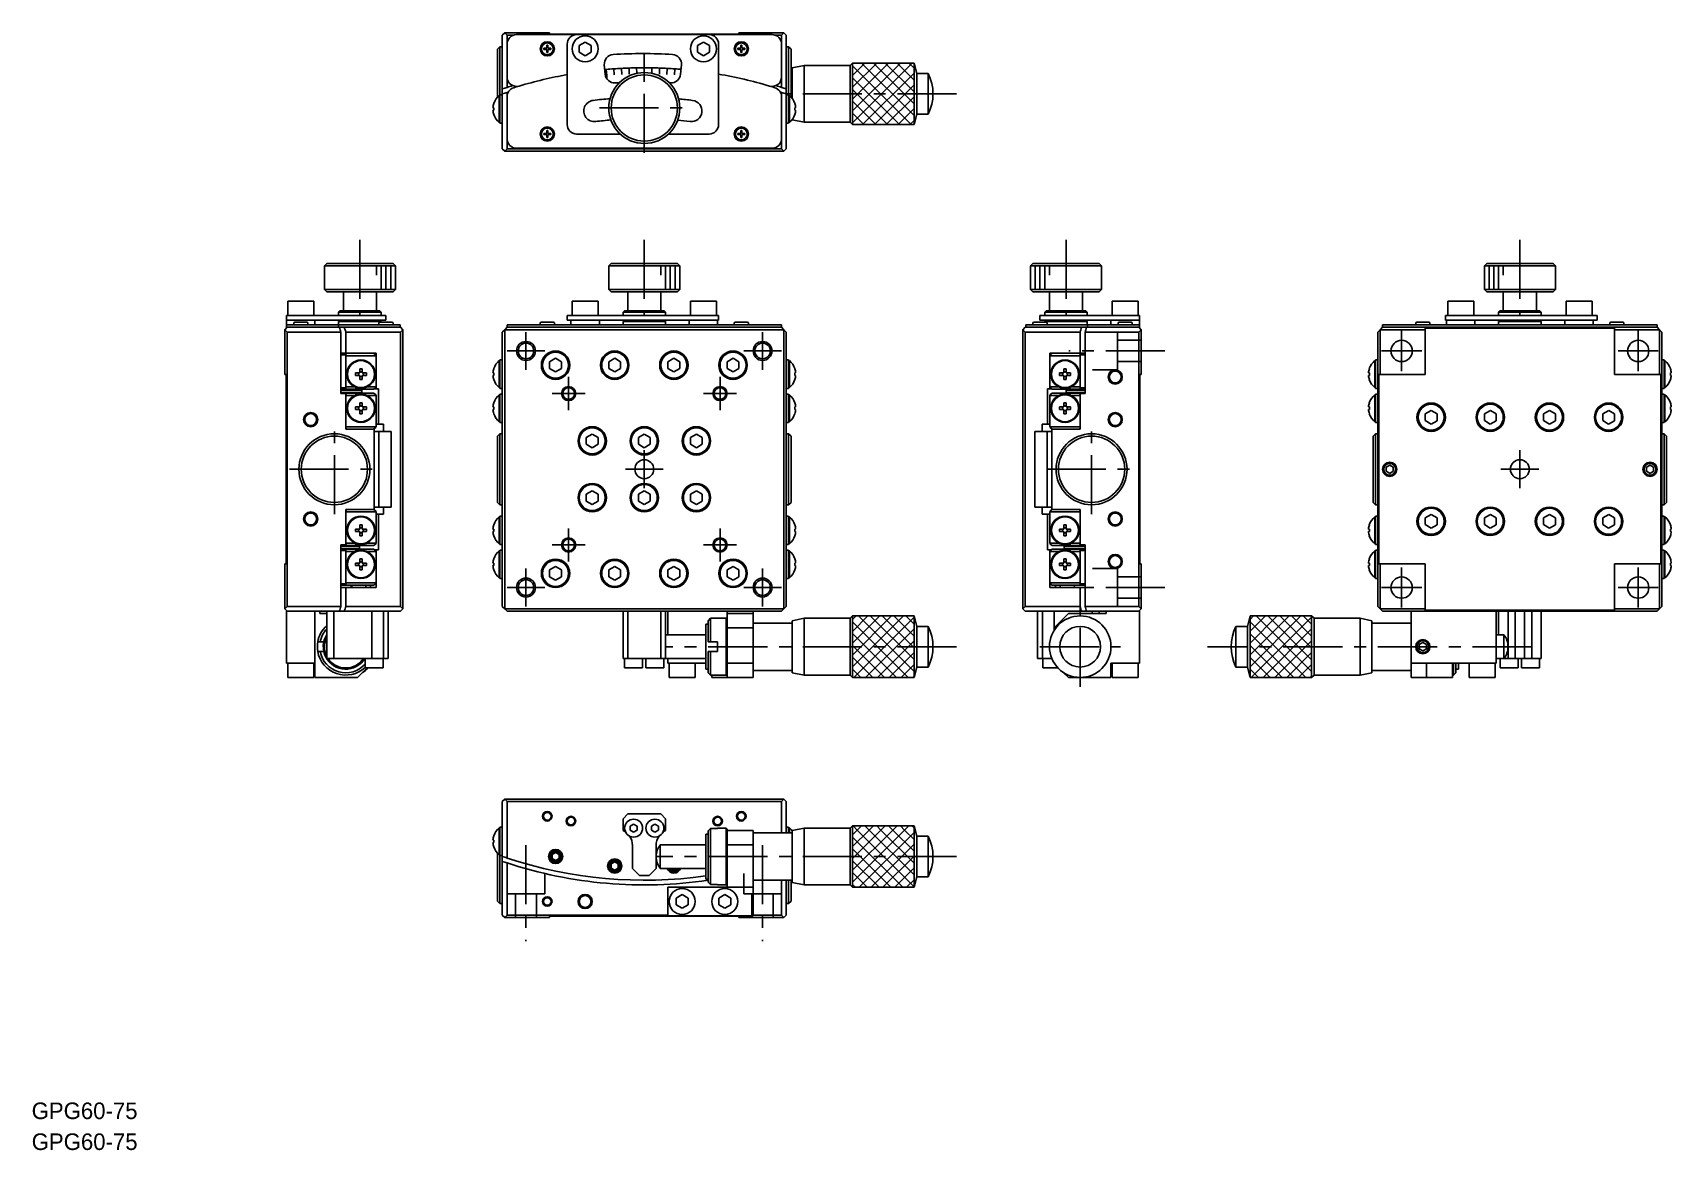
# Model space of a CAD drawing. Extents: x 12 to 358, y 10 to 246.
import ezdxf

# ---------------------------------------------------------------- set-up
doc = ezdxf.new("R2010")
doc.units = 0
doc.header["$LTSCALE"] = 10
doc.linetypes.add('CENTER', pattern=[2, 1.25, -0.25, 0.25, -0.25])
doc.linetypes.add('DASHED', pattern=[3.5, 2, -1.5])
doc.layers.get('0').update_dxf_attribs({"linetype": 'CONTINUOUS'})
doc.layers.add('CENTER', color=1, linetype='CENTER')
doc.styles.get("Standard").update_dxf_attribs({"font": 'FGP教科書体NT-M'})

msp = doc.modelspace()

# ---------------------------------------------------------------- texts
at = {"color": 7}
for p in [(12.032949, 16.913378), (12.042151, 10.378313)]:
    msp.add_text('GPG60-75', height=3.5, dxfattribs=at).set_placement(p)

# ---------------------------------------------------------------- linework, layer by layer
at = {"color": 7, "linetype": 'CONTINUOUS'}
for p, q in [((111.490839, 246), (111.990839, 246.5)), ((111.490839, 234.628405), (111.490839, 246)), ((111.990839, 246.5), (112.490839, 246)), ((111.990839, 246.5), (121.490839, 246.5)), ((113.866339, 246), (112.490839, 246)), ((112.490839, 246), (112.490839, 244.1)), ((114.490839, 246.1), (127.190839, 246.1)), ((121.490839, 246.2), (121.490839, 246.5)), ((161.490839, 246.2), (121.490839, 246.2)), ((127.190839, 246.1), (155.190839, 246.1)), ((155.190839, 246.1), (168.490839, 246.1)), ((161.490839, 246.5), (161.490839, 246.2)), ((161.490839, 246.5), (170.990839, 246.5)), ((170.490839, 246), (169.115338, 246)), ((170.490839, 246), (170.990839, 246.5)), ((170.490839, 244.1), (170.490839, 246)), ((170.990839, 246.5), (171.490839, 246)), ((171.490839, 246), (171.490839, 234.628405)), ((110.990839, 243.5), (110.490839, 243)), ((110.490839, 232.919822), (110.490839, 243)), ((110.990839, 243.5), (110.990839, 233.39)), ((111.490839, 243.5), (110.990839, 243.5)), ((112.490839, 237.160753), (112.490839, 244.1)), ((120.240839, 243.225), (120.865839, 243.225)), ((120.240839, 242.975), (120.240839, 243.225)), ((120.865839, 242.975), (120.240839, 242.975)), ((120.240839, 242.975), (120.865839, 242.975)), ((120.865839, 243.85), (121.115839, 243.85)), ((120.865839, 243.225), (120.865839, 243.85)), ((120.865839, 242.35), (120.865839, 242.975)), ((121.115839, 243.85), (121.115839, 243.225)), ((121.115839, 243.225), (121.115839, 243.85)), ((121.115839, 243.225), (121.740839, 243.225)), ((121.115839, 242.975), (121.115839, 242.35)), ((121.740839, 242.975), (121.115839, 242.975)), ((121.115839, 242.975), (121.740839, 242.975)), ((121.115839, 242.35), (121.115839, 242.975)), ((121.740839, 243.225), (121.740839, 242.975)), ((121.740839, 242.975), (121.740839, 243.225)), ((125.190839, 227.1), (125.190839, 244.1)), ((127.740839, 243.821688), (128.990839, 244.543376)), ((127.740839, 242.378312), (127.740839, 243.821688)), ((128.990839, 241.656624), (127.740839, 242.378312)), ((128.990839, 244.543376), (130.240839, 243.821688)), ((130.240839, 242.378312), (128.990839, 241.656624)), ((130.240839, 243.821688), (130.240839, 242.378312)), ((152.740839, 243.821688), (153.990839, 244.543376)), ((152.740839, 242.378312), (152.740839, 243.821688)), ((153.990839, 241.656624), (152.740839, 242.378312)), ((153.990839, 244.543376), (155.240839, 243.821688)), ((155.240839, 242.378312), (153.990839, 241.656624)), ((155.240839, 243.821688), (155.240839, 242.378312)), ((157.190839, 244.1), (157.190839, 227.1)), ((161.240839, 243.225), (161.865839, 243.225)), ((161.240839, 242.975), (161.240839, 243.225)), ((161.865839, 242.975), (161.240839, 242.975)), ((161.240839, 242.975), (161.865839, 242.975)), ((161.865839, 243.85), (162.115839, 243.85)), ((161.865839, 243.225), (161.865839, 243.85)), ((161.865839, 242.35), (161.865839, 242.975)), ((162.115839, 243.85), (162.115839, 243.225)), ((162.115839, 243.225), (162.115839, 243.85)), ((162.115839, 243.225), (162.740839, 243.225)), ((162.115839, 242.975), (162.115839, 242.35)), ((162.740839, 242.975), (162.115839, 242.975)), ((162.115839, 242.35), (162.115839, 242.975)), ((162.115839, 242.975), (162.740839, 242.975)), ((162.740839, 243.225), (162.740839, 242.975)), ((162.740839, 242.975), (162.740839, 243.225)), ((170.490839, 244.1), (170.490839, 237.160753)), ((171.990839, 243.5), (171.490839, 243.5)), ((171.990839, 233.39), (171.990839, 243.5)), ((172.490839, 243), (171.990839, 243.5)), ((172.490839, 243), (172.490839, 232.919822)), ((121.115839, 242.35), (120.865839, 242.35)), ((120.865839, 242.35), (121.115839, 242.35)), ((133.217994, 237.730038), (133.043641, 239.722893)), ((136.649763, 238.973232), (136.717799, 237.675014)), ((138.262635, 239.043651), (138.308005, 237.744443)), ((139.876491, 239.085912), (139.896707, 237.927754)), ((141.490839, 242.071132), (141.490839, 239.1)), ((141.490839, 239.1), (141.490839, 238.1)), ((143.105186, 239.085912), (143.084971, 237.927754)), ((144.719042, 239.043651), (144.673673, 237.744443)), ((146.331915, 238.973232), (146.263878, 237.675014)), ((149.338036, 239.722893), (149.163684, 237.730038)), ((162.115839, 242.35), (161.865839, 242.35)), ((161.865839, 242.35), (162.115839, 242.35)), ((175.240838, 239.599996), (172.740839, 239.099997)), ((172.740839, 239.099997), (172.740839, 233.599639)), ((175.240838, 239.599996), (175.240838, 233.599606)), ((184.990843, 239.599996), (175.240838, 239.599996)), ((185.490845, 240.099999), (184.990843, 239.599996)), ((184.990843, 239.599996), (184.990843, 233.599606)), ((185.490845, 240.099999), (185.490845, 233.599573)), ((198.490846, 240.099999), (185.490845, 240.099999)), ((185.490845, 240.099999), (198.490846, 240.099999)), ((185.490845, 227.100001), (185.490845, 240.099999)), ((198.490846, 240.099999), (198.490846, 233.599573)), ((199.080334, 237.9), (198.490846, 240.099999)), ((198.490846, 240.099999), (198.490846, 227.100001)), ((112.490839, 237.160753), (112.490839, 234.962888)), ((133.428932, 238.74801), (133.542235, 237.452956)), ((133.542235, 237.452956), (133.607375, 236.708404)), ((135.038365, 238.874675), (135.129048, 237.577841)), ((147.943313, 238.874675), (147.852629, 237.577841)), ((170.490839, 234.962888), (170.490839, 237.160753)), ((172.740839, 238.6), (172.490839, 238.6)), ((199.080334, 237.9), (199.080334, 233.599718)), ((201.490845, 237.9), (199.080334, 237.9)), ((201.490845, 237.9), (201.490845, 233.599718)), ((110.831284, 233.24), (110.831284, 227.54)), ((110.990839, 233.24), (110.831284, 233.24)), ((110.990839, 233.39), (110.990839, 227.39)), ((110.990839, 233.39), (110.990839, 233.24)), ((111.490839, 233.39), (110.990839, 233.39)), ((111.490839, 233.57126), (111.490839, 234.628405)), ((111.490839, 222), (111.490839, 233.57126)), ((112.490839, 233.909793), (112.490839, 232.978527)), ((112.490839, 224.1), (112.490839, 232.978527)), ((170.490839, 232.978527), (170.490839, 233.909793)), ((170.490839, 232.978527), (170.490839, 224.1)), ((171.490839, 234.628405), (171.490839, 233.57126)), ((171.490839, 233.57126), (171.490839, 222)), ((171.990839, 233.39), (171.490839, 233.39)), ((171.990839, 233.39), (171.990839, 227.39)), ((171.990839, 233.39), (171.990839, 233.24)), ((172.150394, 233.24), (171.990839, 233.24)), ((172.150394, 233.24), (172.150394, 227.54)), ((172.740839, 233.599639), (172.740839, 232.623271)), ((175.240838, 233.599606), (175.240838, 227.600004)), ((184.990843, 233.599606), (184.990843, 227.600004)), ((185.490845, 233.599573), (185.490845, 227.100001)), ((198.490846, 233.599573), (198.490846, 227.100001)), ((199.080334, 233.599718), (199.080334, 229.3)), ((201.490845, 233.599718), (201.490845, 229.3)), ((109.685396, 230.65), (109.509154, 230.65)), ((109.509154, 230.65), (109.685396, 230.65)), ((109.509154, 230.13), (109.685396, 230.13)), ((109.685396, 231.545108), (109.6771, 231.549154)), ((109.685396, 231.545108), (109.6771, 231.549154)), ((109.6771, 229.230846), (109.685396, 229.234892)), ((109.6771, 229.230846), (109.685396, 229.234892)), ((109.685396, 230.13), (109.685396, 230.65)), ((173.296281, 231.545108), (173.304578, 231.549154)), ((173.296281, 231.545108), (173.304578, 231.549154)), ((173.296281, 230.65), (173.472523, 230.65)), ((173.296281, 230.13), (173.296281, 230.65)), ((173.472523, 230.65), (173.296281, 230.65)), ((173.472523, 230.13), (173.296281, 230.13)), ((173.304578, 229.230846), (173.296281, 229.234892)), ((173.304578, 229.230846), (173.296281, 229.234892)), ((198.490846, 227.100001), (199.080334, 229.3)), ((199.080334, 229.3), (201.490845, 229.3)), ((110.831284, 227.54), (110.990839, 227.54)), ((110.990839, 227.54), (110.990839, 227.39)), ((110.990839, 227.39), (111.490839, 227.39)), ((120.240839, 225.225), (120.865839, 225.225)), ((120.240839, 224.975), (120.240839, 225.225)), ((120.865839, 225.85), (121.115839, 225.85)), ((120.865839, 225.225), (120.865839, 225.85)), ((121.115839, 225.85), (121.115839, 225.225)), ((121.115839, 225.225), (121.115839, 225.85)), ((121.115839, 225.225), (121.740839, 225.225)), ((121.740839, 225.225), (121.740839, 224.975)), ((121.740839, 224.975), (121.740839, 225.225)), ((136.391819, 225.1), (127.190839, 225.1)), ((127.190839, 225.1), (136.391819, 225.1)), ((155.190839, 225.1), (146.589858, 225.1)), ((146.589858, 225.1), (155.190839, 225.1)), ((161.240839, 225.225), (161.865839, 225.225)), ((161.240839, 224.975), (161.240839, 225.225)), ((161.865839, 225.85), (162.115839, 225.85)), ((161.865839, 225.225), (161.865839, 225.85)), ((162.115839, 225.85), (162.115839, 225.225)), ((162.115839, 225.225), (162.115839, 225.85)), ((162.115839, 225.225), (162.740839, 225.225)), ((162.740839, 225.225), (162.740839, 224.975)), ((162.740839, 224.975), (162.740839, 225.225)), ((171.490839, 227.39), (171.990839, 227.39)), ((171.990839, 227.54), (171.990839, 227.39)), ((171.990839, 227.54), (172.150394, 227.54)), ((172.740839, 228.156729), (172.740839, 228.100003)), ((172.740839, 228.100003), (175.240838, 227.600004)), ((175.240838, 227.600004), (184.990843, 227.600004)), ((184.990843, 227.600004), (185.490845, 227.100001)), ((185.490845, 227.100001), (198.490846, 227.100001)), ((198.490846, 227.100001), (185.490845, 227.100001)), ((111.990839, 221.5), (111.490839, 222)), ((112.490839, 222), (111.990839, 221.5)), ((112.490839, 224.1), (112.490839, 222)), ((112.490839, 222), (170.490839, 222)), ((168.490839, 222.1), (114.490839, 222.1)), ((120.865839, 224.975), (120.240839, 224.975)), ((120.240839, 224.975), (120.865839, 224.975)), ((120.865839, 224.35), (120.865839, 224.975)), ((121.115839, 224.35), (120.865839, 224.35)), ((120.865839, 224.35), (121.115839, 224.35)), ((121.115839, 224.975), (121.115839, 224.35)), ((121.740839, 224.975), (121.115839, 224.975)), ((121.115839, 224.975), (121.740839, 224.975)), ((121.115839, 224.35), (121.115839, 224.975)), ((161.865839, 224.975), (161.240839, 224.975)), ((161.240839, 224.975), (161.865839, 224.975)), ((161.865839, 224.35), (161.865839, 224.975)), ((162.115839, 224.35), (161.865839, 224.35)), ((161.865839, 224.35), (162.115839, 224.35)), ((162.115839, 224.975), (162.115839, 224.35)), ((162.740839, 224.975), (162.115839, 224.975)), ((162.115839, 224.975), (162.740839, 224.975)), ((162.115839, 224.35), (162.115839, 224.975)), ((170.490839, 222), (170.490839, 224.1)), ((170.990839, 221.5), (170.490839, 222)), ((171.490839, 222), (170.990839, 221.5)), ((170.990839, 221.5), (111.990839, 221.5)), ((74.4, 197.750013), (73.9, 197.250013)), ((74.4, 197.750013), (81.4, 197.750013)), ((81.4, 197.750013), (88.4, 197.750013)), ((88.9, 197.250013), (88.4, 197.750013)), ((134.490839, 197.750013), (133.990839, 197.250013)), ((134.490839, 197.750013), (148.490839, 197.750013)), ((148.990839, 197.250013), (148.490839, 197.750013)), ((223.6, 197.750013), (223.1, 197.250013)), ((223.6, 197.750013), (237.6, 197.750013)), ((238.1, 197.250013), (237.6, 197.750013)), ((319.509161, 197.750013), (319.009161, 197.250013)), ((319.509161, 197.750013), (333.509161, 197.750013)), ((334.009161, 197.250013), (333.509161, 197.750013)), ((81.4, 197.250013), (73.9, 197.250013)), ((73.9, 197.250013), (73.9, 192.250013)), ((88.9, 197.250013), (81.4, 197.250013)), ((88.9, 192.250013), (88.9, 197.250013)), ((148.990839, 197.250013), (133.990839, 197.250013)), ((133.990839, 197.250013), (133.990839, 192.250013)), ((148.990839, 192.250013), (148.990839, 197.250013)), ((238.1, 197.250013), (223.1, 197.250013)), ((223.1, 197.250013), (223.1, 192.250013)), ((238.1, 192.250013), (238.1, 197.250013)), ((334.009161, 197.250013), (319.009161, 197.250013)), ((319.009161, 197.250013), (319.009161, 192.250013)), ((334.009161, 192.250013), (334.009161, 197.250013)), ((73.9, 192.250013), (81.4, 192.250013)), ((73.9, 192.250013), (74.4, 191.750013)), ((81.4, 191.750013), (74.4, 191.750013)), ((77.9, 191.750013), (77.9, 187.750013)), ((81.4, 192.250013), (88.9, 192.250013)), ((88.4, 191.750013), (81.4, 191.750013)), ((84.9, 187.750013), (84.9, 191.750013)), ((88.4, 191.750013), (88.9, 192.250013)), ((133.990839, 192.250013), (148.990839, 192.250013)), ((133.990839, 192.250013), (134.490839, 191.750013)), ((148.490839, 191.750013), (134.490839, 191.750013)), ((137.990839, 191.750013), (137.990839, 187.750013)), ((144.990839, 187.750013), (144.990839, 191.750013)), ((148.490839, 191.750013), (148.990839, 192.250013)), ((223.1, 192.250013), (238.1, 192.250013)), ((223.1, 192.250013), (223.6, 191.750013)), ((237.6, 191.750013), (223.6, 191.750013)), ((227.1, 191.750013), (227.1, 187.750013)), ((234.1, 187.750013), (234.1, 191.750013)), ((237.6, 191.750013), (238.1, 192.250013)), ((319.009161, 192.250013), (334.009161, 192.250013)), ((319.009161, 192.250013), (319.509161, 191.750013)), ((333.509161, 191.750013), (319.509161, 191.750013)), ((323.009161, 191.750013), (323.009161, 187.750013)), ((330.009161, 187.750013), (330.009161, 191.750013)), ((333.509161, 191.750013), (334.009161, 192.250013)), ((68.9, 189.750012), (66.15, 189.750012)), ((66.15, 189.750012), (66.15, 186.750012)), ((71.65, 189.750013), (68.9, 189.750012)), ((71.65, 186.750013), (71.65, 189.750013)), ((77.2, 187.750013), (76.9, 187.450013)), ((81.4, 187.450013), (76.9, 187.450013)), ((76.9, 187.450013), (76.9, 186.750013)), ((77.2, 187.750013), (81.4, 187.750013)), ((81.4, 187.750013), (85.6, 187.750013)), ((85.9, 187.450013), (81.4, 187.450013)), ((85.9, 187.450013), (85.6, 187.750013)), ((85.9, 186.750013), (85.9, 187.450013)), ((131.740839, 189.750012), (126.240839, 189.750012)), ((126.240839, 189.750012), (126.240839, 186.750012)), ((131.740839, 186.750012), (131.740839, 189.750012)), ((137.290839, 187.750013), (136.990839, 187.450013)), ((145.990839, 187.450013), (136.990839, 187.450013)), ((136.990839, 187.450013), (136.990839, 186.750013)), ((137.290839, 187.750013), (145.690839, 187.750013)), ((145.990839, 187.450013), (145.690839, 187.750013)), ((145.990839, 186.750013), (145.990839, 187.450013)), ((156.740839, 189.750012), (151.240839, 189.750012)), ((151.240839, 189.750012), (151.240839, 186.750012)), ((156.740839, 186.750012), (156.740839, 189.750012)), ((226.4, 187.750013), (226.1, 187.450013)), ((235.1, 187.450013), (226.1, 187.450013)), ((226.1, 187.450013), (226.1, 186.750013)), ((226.4, 187.750013), (234.8, 187.750013)), ((235.1, 187.450013), (234.8, 187.750013)), ((235.1, 186.750013), (235.1, 187.450013)), ((245.85, 189.750012), (240.35, 189.750013)), ((240.35, 189.750013), (240.35, 186.750013)), ((245.85, 186.750012), (245.85, 189.750012)), ((316.759161, 189.750012), (311.259161, 189.750012)), ((311.259161, 189.750012), (311.259161, 186.750012)), ((316.759161, 186.750012), (316.759161, 189.750012)), ((322.309161, 187.750013), (322.009161, 187.450013)), ((331.009161, 187.450013), (322.009161, 187.450013)), ((322.009161, 187.450013), (322.009161, 186.750013)), ((322.309161, 187.750013), (330.709161, 187.750013)), ((331.009161, 187.450013), (330.709161, 187.750013)), ((331.009161, 186.750013), (331.009161, 187.450013)), ((341.759161, 189.750012), (336.259161, 189.750012)), ((336.259161, 189.750012), (336.259161, 186.750012)), ((341.759161, 186.750012), (341.759161, 189.750012)), ((65.5, 183.750012), (66, 184.250012)), ((65.5, 174.250012), (65.5, 183.750012)), ((66, 183.250012), (65.5, 183.750012)), ((65.9, 185.750012), (65.9, 186.750012)), ((65.9, 186.750012), (67.9, 186.750012)), ((67.9, 185.750012), (65.9, 185.750012)), ((65.9, 185.750012), (65.9, 184.750012)), ((65.9, 184.250012), (65.9, 184.750012)), ((65.9, 184.750012), (67.9, 184.750012)), ((66, 184.250012), (65.9, 184.250012)), ((66, 184.250012), (67.9, 184.250012)), ((67.4, 185.100012), (67.4, 185.000012)), ((67.65, 185.350012), (68.9, 185.350012)), ((84.9, 186.750013), (67.9, 186.750012)), ((67.9, 185.750012), (84.9, 185.750013)), ((68.1, 184.750012), (67.9, 184.750012)), ((67.9, 184.250012), (74.839247, 184.250012)), ((67.9, 184.250012), (74.839247, 184.250012)), ((69.7, 184.750012), (68.1, 184.750012)), ((68.15, 185.350012), (68.775, 185.350012)), ((68.775, 185.350012), (69.025, 185.350012)), ((68.9, 185.350012), (70.15, 185.350012)), ((69.025, 185.350012), (69.65, 185.350012)), ((74.839247, 184.750012), (69.7, 184.750012)), ((70.4, 185.000012), (70.4, 185.100012)), ((71.9, 184.750012), (71.9, 185.750012)), ((74.839247, 184.750012), (76.839247, 184.750012)), ((74.839247, 184.250012), (77.037112, 184.250012)), ((76.839247, 184.750012), (77.112555, 184.750012)), ((76.839247, 184.250012), (76.839247, 184.750012)), ((77.2, 185.750012), (76.9, 185.450012)), ((81.4, 185.450012), (76.9, 185.450012)), ((76.9, 185.450012), (76.9, 184.750012)), ((77.112555, 184.750012), (79.021473, 184.750012)), ((77.996929, 184.250012), (77.112555, 184.250012)), ((77.996929, 184.250012), (78.090207, 184.250012)), ((79.021473, 184.250012), (78.090207, 184.250012)), ((78.090207, 184.250012), (79.021473, 184.250012)), ((86.1, 184.750012), (79.021473, 184.750012)), ((79.021473, 184.250012), (87.9, 184.250012)), ((79.021473, 184.250012), (87.9, 184.250012)), ((85.9, 185.450012), (81.4, 185.450012)), ((84.9, 186.750013), (86.9, 186.750013)), ((86.9, 185.750013), (84.9, 185.750013)), ((85.4, 185.100012), (85.4, 185.000012)), ((85.9, 185.450012), (85.6, 185.750012)), ((85.65, 185.350012), (86.9, 185.350012)), ((85.9, 185.350012), (85.9, 185.450012)), ((87.7, 184.750012), (86.1, 184.750012)), ((86.15, 185.350012), (86.775, 185.350012)), ((86.775, 185.350012), (87.025, 185.350012)), ((86.9, 186.750013), (86.9, 185.750013)), ((86.9, 185.350012), (88.15, 185.350012)), ((87.025, 185.350012), (87.65, 185.350012)), ((87.9, 184.750012), (87.7, 184.750012)), ((87.9, 184.750012), (89.9, 184.750012)), ((87.9, 184.250012), (90, 184.250012)), ((88.4, 185.000012), (88.4, 185.100012)), ((89.9, 184.750012), (89.9, 184.250012)), ((90, 184.250012), (90.5, 183.750012)), ((90.5, 183.750012), (90, 183.250012)), ((90.5, 183.750012), (90.5, 124.750012)), ((111.990839, 183.750012), (111.490839, 183.250012)), ((112.490839, 184.250012), (111.990839, 183.750012)), ((111.990839, 183.750012), (111.990839, 124.750012)), ((170.990839, 183.750012), (111.990839, 183.750012)), ((112.490839, 184.250012), (112.490839, 184.750012)), ((112.490839, 184.750012), (114.490839, 184.750012)), ((112.490839, 184.250012), (170.490839, 184.250012)), ((120.190839, 184.750012), (114.490839, 184.750012)), ((119.490839, 185.100012), (119.490839, 185.000012)), ((119.740839, 185.350012), (120.865839, 185.350012)), ((119.740839, 185.350012), (122.240839, 185.350012)), ((121.790839, 184.750012), (120.190839, 184.750012)), ((120.240839, 185.350012), (120.865839, 185.350012)), ((120.865839, 185.350012), (120.240839, 185.350012)), ((120.865839, 185.350012), (121.115839, 185.350012)), ((120.865839, 185.350012), (121.115839, 185.350012)), ((121.115839, 185.350012), (120.865839, 185.350012)), ((121.115839, 185.350012), (122.240839, 185.350012)), ((121.740839, 185.350012), (121.115839, 185.350012)), ((121.115839, 185.350012), (121.740839, 185.350012)), ((161.190839, 184.750012), (121.790839, 184.750012)), ((122.490839, 185.000012), (122.490839, 185.100012)), ((125.190839, 185.750013), (125.190839, 186.750013)), ((125.190839, 186.750013), (127.190839, 186.750013)), ((127.190839, 185.750013), (125.190839, 185.750013)), ((125.990839, 185.750012), (125.190839, 185.750012)), ((125.990839, 185.750012), (125.990839, 184.750012)), ((155.190839, 186.750013), (127.190839, 186.750013)), ((127.190839, 185.750013), (155.190839, 185.750013)), ((128.703814, 185.750011), (130.679608, 185.750011)), ((128.703814, 185.750011), (131.22802, 185.750011)), ((130.679608, 185.750011), (137.290837, 185.750011)), ((137.290839, 185.750012), (131.990839, 185.750012)), ((131.990839, 184.750012), (131.990839, 185.750012)), ((133.036031, 185.750013), (133.043641, 185.750013)), ((133.036031, 185.750012), (134.904377, 185.750012)), ((133.217994, 185.750011), (133.043641, 185.750011)), ((133.217994, 185.750011), (135.341103, 185.750013)), ((137.290837, 185.750011), (134.904377, 185.750011)), ((135.341103, 185.750011), (137.290837, 185.750011)), ((137.290839, 185.750012), (136.990839, 185.450012)), ((145.990839, 185.450012), (136.990839, 185.450012)), ((136.990839, 185.450012), (136.990839, 184.750012)), ((150.990839, 185.750012), (145.690839, 185.750012)), ((145.990839, 185.450012), (145.690839, 185.750012)), ((145.690841, 185.750011), (151.70207, 185.750011)), ((147.4773, 185.750011), (145.690841, 185.750011)), ((145.690841, 185.750011), (147.040574, 185.750011)), ((145.990839, 184.750012), (145.990839, 185.450012)), ((147.040574, 185.750012), (149.163684, 185.750013)), ((147.4773, 185.750013), (149.345647, 185.750013)), ((149.338036, 185.750011), (149.163684, 185.750011)), ((149.338036, 185.750011), (149.345647, 185.750011)), ((150.990839, 185.750012), (150.990839, 184.750012)), ((151.153658, 185.750011), (153.677864, 185.750011)), ((151.70207, 185.750011), (153.677864, 185.750011)), ((155.190839, 186.750013), (157.190839, 186.750013)), ((157.190839, 185.750013), (155.190839, 185.750013)), ((157.190839, 185.750012), (156.990839, 185.750012)), ((156.990839, 184.750012), (156.990839, 185.750012)), ((157.190839, 186.750013), (157.190839, 185.750013)), ((160.490839, 185.100012), (160.490839, 185.000012)), ((160.740839, 185.350012), (161.865839, 185.350012)), ((160.740839, 185.350012), (163.240839, 185.350012)), ((162.790839, 184.750012), (161.190839, 184.750012)), ((161.240839, 185.350012), (161.865839, 185.350012)), ((161.865839, 185.350012), (161.240839, 185.350012)), ((161.865839, 185.350012), (162.115839, 185.350012)), ((161.865839, 185.350012), (162.115839, 185.350012)), ((162.115839, 185.350012), (161.865839, 185.350012)), ((162.115839, 185.350012), (163.240839, 185.350012)), ((162.740839, 185.350012), (162.115839, 185.350012)), ((162.115839, 185.350012), (162.740839, 185.350012)), ((168.490839, 184.750012), (162.790839, 184.750012)), ((163.490839, 185.000012), (163.490839, 185.100012)), ((168.490839, 184.750012), (170.490839, 184.750012)), ((170.490839, 184.750012), (170.490839, 184.250012)), ((170.990839, 183.750012), (170.490839, 184.250012)), ((170.990839, 124.750012), (170.990839, 183.750012)), ((171.490839, 183.250012), (170.990839, 183.750012)), ((221.5, 183.750012), (222, 184.250012)), ((221.5, 124.750012), (221.5, 183.750012)), ((222, 183.250012), (221.5, 183.750012)), ((222, 184.250012), (224.1, 184.250012)), ((222.1, 184.250012), (222.1, 184.750012)), ((222.1, 184.750012), (224.1, 184.750012)), ((223.6, 185.100012), (223.6, 185.000012)), ((223.85, 185.350012), (226.35, 185.350012)), ((223.85, 185.350012), (224.975, 185.350012)), ((224.3, 184.750012), (224.1, 184.750012)), ((224.1, 184.250012), (232.978527, 184.250012)), ((224.1, 184.250012), (232.978527, 184.250012)), ((225.9, 184.750012), (224.3, 184.750012)), ((224.35, 185.350012), (224.975, 185.350012)), ((224.975, 185.350012), (224.35, 185.350012)), ((224.975, 185.350012), (225.1, 185.350012)), ((224.975, 185.350012), (225.225, 185.350012)), ((225.225, 185.350012), (224.975, 185.350012)), ((225.1, 185.750013), (225.1, 186.750013)), ((225.1, 186.750013), (227.1, 186.750013)), ((227.1, 185.750013), (225.1, 185.750013)), ((225.1, 185.350012), (225.225, 185.350012)), ((225.225, 185.350012), (226.35, 185.350012)), ((225.85, 185.350012), (225.225, 185.350012)), ((225.225, 185.350012), (225.85, 185.350012)), ((232.978527, 184.750012), (225.9, 184.750012)), ((226.4, 185.750012), (226.1, 185.450012)), ((235.1, 185.450012), (226.1, 185.450012)), ((226.1, 185.450012), (226.1, 185.350012)), ((226.6, 185.000012), (226.6, 185.100012)), ((244.1, 186.750012), (227.1, 186.750013)), ((227.1, 185.750013), (244.1, 185.750012)), ((232.978527, 184.750012), (234.887445, 184.750012)), ((233.909793, 184.250012), (232.978527, 184.250012)), ((232.978527, 184.250012), (233.909793, 184.250012)), ((233.909793, 184.250012), (234.003071, 184.250012)), ((234.887445, 184.250012), (234.003071, 184.250012)), ((235.1, 185.450012), (234.8, 185.750012)), ((234.887445, 184.750012), (235.160753, 184.750012)), ((234.962888, 184.250012), (237.160753, 184.250012)), ((235.1, 184.750012), (235.1, 185.450012)), ((235.160753, 184.750012), (237.160753, 184.750012)), ((235.160753, 184.750012), (235.160753, 184.250012)), ((242.3, 184.750012), (237.160753, 184.750012)), ((237.160753, 184.250012), (244.1, 184.250012)), ((237.160753, 184.250012), (244.1, 184.250012)), ((240.1, 185.750012), (240.1, 184.750012)), ((241.6, 185.100012), (241.6, 185.000012)), ((241.85, 185.350012), (244.35, 185.350012)), ((241.85, 185.350012), (242.975, 185.350012)), ((243.9, 184.750012), (242.3, 184.750012)), ((242.35, 185.350012), (242.975, 185.350012)), ((242.975, 185.350012), (242.35, 185.350012)), ((242.975, 185.350012), (243.1, 185.350012)), ((242.975, 185.350012), (243.225, 185.350012)), ((243.225, 185.350012), (242.975, 185.350012)), ((243.1, 185.350012), (243.225, 185.350012)), ((243.225, 185.350012), (244.35, 185.350012)), ((243.85, 185.350012), (243.225, 185.350012)), ((243.225, 185.350012), (243.85, 185.350012)), ((244.1, 184.750012), (243.9, 184.750012)), ((244.1, 186.750012), (246.1, 186.750012)), ((246.1, 185.750012), (244.1, 185.750012)), ((244.1, 184.750012), (246.1, 184.750012)), ((244.1, 184.250012), (246, 184.250012)), ((244.6, 185.000012), (244.6, 185.100012)), ((246, 184.250012), (246.5, 183.750012)), ((246.1, 184.250012), (246, 184.250012)), ((246.5, 183.750012), (246, 183.250012)), ((246.1, 186.750012), (246.1, 185.750012)), ((246.1, 184.750012), (246.1, 185.750012)), ((246.1, 184.750012), (246.1, 184.250012)), ((246.5, 183.750012), (246.5, 174.250012)), ((297.009161, 183.750012), (296.509161, 183.250012)), ((297.509161, 184.250012), (297.009161, 183.750012)), ((297.009161, 183.750012), (297.009161, 174.250012)), ((306.509161, 183.750012), (297.009161, 183.750012)), ((297.509161, 184.250012), (297.509161, 184.750012)), ((297.509161, 184.750012), (299.509161, 184.750012)), ((297.509161, 184.250012), (298.884662, 184.250012)), ((299.509161, 184.250012), (298.884662, 184.250012)), ((305.209161, 184.750012), (299.509161, 184.750012)), ((299.509161, 184.250012), (353.509161, 184.250012)), ((304.509161, 185.100012), (304.509161, 185.000012)), ((304.759161, 185.350012), (307.259161, 185.350012)), ((306.809161, 184.750012), (305.209161, 184.750012)), ((305.259161, 185.350012), (305.884161, 185.350012)), ((305.884161, 185.350012), (306.134161, 185.350012)), ((306.134161, 185.350012), (306.759161, 185.350012)), ((306.509161, 184.050012), (346.509161, 184.050012)), ((306.509161, 183.750012), (306.509161, 184.050012)), ((306.509161, 174.250012), (306.509161, 183.750012)), ((314.009161, 184.750012), (306.809161, 184.750012)), ((307.509161, 185.000012), (307.509161, 185.100012)), ((310.809161, 186.750013), (311.259161, 186.750013)), ((310.809161, 185.750012), (310.809161, 186.750012)), ((310.809161, 186.750012), (312.809161, 186.750012)), ((312.809161, 185.750012), (310.809161, 185.750012)), ((311.009161, 185.750012), (311.009161, 184.750012)), ((340.809161, 186.750012), (312.809161, 186.750012)), ((314.009161, 185.750012), (312.809161, 185.750012)), ((312.809161, 185.750012), (314.009161, 185.750012)), ((314.009161, 185.750012), (339.009161, 185.750012)), ((339.009161, 184.750012), (314.009161, 184.750012)), ((316.759161, 186.750013), (322.009161, 186.750013)), ((316.759161, 186.750013), (326.809161, 186.750013)), ((316.759161, 186.750013), (316.846342, 186.750013)), ((322.009161, 186.750013), (316.846342, 186.750013)), ((317.009161, 184.750012), (317.009161, 185.750012)), ((320.5227, 186.750013), (318.654353, 186.750013)), ((318.661964, 186.750013), (318.654353, 186.750013)), ((318.661964, 186.750013), (318.836316, 186.750013)), ((320.959426, 186.750013), (318.836316, 186.750013)), ((333.095623, 186.750013), (320.5227, 186.750013)), ((320.959426, 186.750013), (332.658897, 186.750013)), ((322.309161, 185.750012), (322.009161, 185.450012)), ((331.009161, 185.450012), (322.009161, 185.450012)), ((322.009161, 185.450012), (322.009161, 184.750012)), ((326.809161, 186.750013), (336.259161, 186.750013)), ((331.009161, 185.450012), (330.709161, 185.750012)), ((331.009161, 186.750013), (336.259161, 186.750013)), ((336.259161, 186.750013), (331.009161, 186.750013)), ((331.009161, 184.750012), (331.009161, 185.450012)), ((334.782006, 186.750013), (332.658897, 186.750013)), ((334.963969, 186.750013), (333.095623, 186.750013)), ((334.782006, 186.750013), (334.956359, 186.750013)), ((334.963969, 186.750013), (334.956359, 186.750013)), ((336.009161, 185.750012), (336.009161, 184.750012)), ((340.809161, 185.750012), (339.009161, 185.750012)), ((339.009161, 185.750012), (340.809161, 185.750012)), ((346.209161, 184.750012), (339.009161, 184.750012)), ((340.809161, 186.750012), (342.809161, 186.750012)), ((342.809161, 185.750012), (340.809161, 185.750012)), ((341.759161, 186.750013), (342.809161, 186.750013)), ((342.009161, 184.750012), (342.009161, 185.750012)), ((342.809161, 186.750012), (342.809161, 185.750012)), ((345.509161, 185.100012), (345.509161, 185.000012)), ((345.759161, 185.350012), (348.259161, 185.350012)), ((347.809161, 184.750012), (346.209161, 184.750012)), ((346.259161, 185.350012), (346.884161, 185.350012)), ((346.509161, 184.050012), (346.509161, 183.750012)), ((356.009161, 183.750012), (346.509161, 183.750012)), ((346.509161, 183.750012), (346.509161, 174.250012)), ((346.884161, 185.350012), (347.134161, 185.350012)), ((347.134161, 185.350012), (347.759161, 185.350012)), ((353.509161, 184.750012), (347.809161, 184.750012)), ((348.509161, 185.000012), (348.509161, 185.100012)), ((353.509161, 184.750012), (355.509161, 184.750012)), ((354.133661, 184.250012), (353.509161, 184.250012)), ((354.133661, 184.250012), (355.509161, 184.250012)), ((355.509161, 184.750012), (355.509161, 184.250012)), ((356.009161, 183.750012), (355.509161, 184.250012)), ((356.009161, 174.250012), (356.009161, 183.750012)), ((356.509161, 183.250012), (356.009161, 183.750012)), ((66, 183.250012), (66, 125.250012)), ((77.371595, 183.250012), (66, 183.250012)), ((77.371595, 170.250012), (77.371595, 183.250012)), ((78.42874, 183.250012), (78.42874, 178.750012)), ((90, 183.250012), (78.42874, 183.250012)), ((90, 125.250012), (90, 183.250012)), ((111.490839, 125.250012), (111.490839, 183.250012)), ((171.490839, 183.250012), (171.490839, 125.250012)), ((222, 183.250012), (222, 125.250012)), ((233.57126, 183.250012), (222, 183.250012)), ((233.57126, 178.750012), (233.57126, 183.250012)), ((246, 183.250012), (234.628405, 183.250012)), ((234.628405, 183.250012), (234.628405, 170.250012)), ((246, 125.250012), (246, 183.250012)), ((296.509161, 125.250012), (296.509161, 183.250012)), ((356.509161, 183.250012), (356.509161, 125.250012)), ((78.42874, 178.750012), (77.371595, 178.750012)), ((78.360009, 178.450012), (77.371595, 178.450012)), ((78.574658, 178.750013), (78.360009, 178.450013)), ((78.42874, 178.750012), (84.802233, 178.750012)), ((78.42874, 171.650013), (78.42874, 178.250013)), ((84.802233, 178.250013), (78.42874, 178.250013)), ((84.728072, 178.450013), (84.298582, 178.750013)), ((84.802233, 178.750012), (84.802233, 178.250013)), ((84.802233, 171.650013), (84.802233, 178.250013)), ((84.802233, 178.250013), (84.802233, 171.650013)), ((110.831284, 177.200013), (110.831284, 174.350013)), ((110.990839, 177.200013), (110.831284, 177.200013)), ((110.990839, 177.350013), (110.990839, 177.146314)), ((110.990839, 177.350013), (110.990839, 177.200013)), ((111.490839, 177.350013), (110.990839, 177.350013)), ((110.990839, 177.146314), (110.990839, 174.350013)), ((121.490839, 176.9717), (122.740839, 177.693388)), ((121.490839, 175.528325), (121.490839, 176.9717)), ((122.740839, 177.693388), (123.990839, 176.9717)), ((123.990839, 176.9717), (123.990839, 175.528325)), ((133.990839, 176.9717), (135.240839, 177.693388)), ((133.990839, 175.528325), (133.990839, 176.9717)), ((135.240839, 177.693388), (136.490839, 176.9717)), ((136.490839, 176.9717), (136.490839, 175.528325)), ((146.490839, 176.9717), (147.740839, 177.693388)), ((146.490839, 175.528325), (146.490839, 176.9717)), ((147.740839, 177.693388), (148.990839, 176.9717)), ((148.990839, 176.9717), (148.990839, 175.528325)), ((158.990839, 176.9717), (160.240839, 177.693388)), ((158.990839, 175.528325), (158.990839, 176.9717)), ((160.240839, 177.693388), (161.490839, 176.9717)), ((161.490839, 176.9717), (161.490839, 175.528325)), ((171.990839, 177.350013), (171.490839, 177.350013)), ((171.990839, 177.350013), (171.990839, 177.146308)), ((171.990839, 177.350013), (171.990839, 177.200013)), ((172.150394, 177.200013), (171.990839, 177.200013)), ((171.990839, 177.146308), (171.990839, 174.350013)), ((172.150394, 177.200013), (172.150394, 174.350013)), ((227.197767, 178.750012), (233.57126, 178.750012)), ((227.197767, 178.250012), (227.197767, 178.750012)), ((233.57126, 178.250012), (227.197767, 178.250012)), ((227.197767, 171.650012), (227.197767, 178.250012)), ((227.197767, 171.650012), (227.197767, 178.250012)), ((227.701418, 178.750012), (227.271928, 178.450012)), ((233.639991, 178.450012), (233.425342, 178.750012)), ((233.57126, 178.750013), (234.628405, 178.750013)), ((234.628405, 178.750012), (233.57126, 178.750012)), ((233.57126, 171.650012), (233.57126, 178.250012)), ((234.628405, 178.450012), (233.639991, 178.450012)), ((295.849606, 171.500013), (295.849606, 177.200013)), ((296.009161, 177.200013), (295.849606, 177.200013)), ((296.509161, 177.350013), (296.009161, 177.350013)), ((296.009161, 177.24779), (296.009161, 177.350013)), ((296.009161, 174.59926), (296.009161, 177.24779)), ((296.009161, 171.55763), (296.009161, 177.200013)), ((357.009161, 177.350013), (356.509161, 177.350013)), ((357.009161, 177.24779), (357.009161, 177.350013)), ((357.009161, 174.59926), (357.009161, 177.24779)), ((357.009161, 171.557638), (357.009161, 177.200013)), ((357.168716, 177.200013), (357.009161, 177.200013)), ((357.168716, 171.500013), (357.168716, 177.200013)), ((65.5, 174.250012), (65.8, 174.250012)), ((65.8, 174.250012), (65.8, 134.250012)), ((81.35, 174.610013), (80.454892, 174.610013)), ((80.454892, 174.610013), (80.454892, 174.090013)), ((80.454892, 174.610013), (81.091599, 174.610013)), ((80.454892, 174.090013), (81.35, 174.090013)), ((81.35, 174.610013), (81.091599, 174.610013)), ((81.091599, 174.610013), (81.091599, 174.090013)), ((81.87, 175.50512), (81.35, 175.50512)), ((81.35, 175.50512), (81.35, 174.610013)), ((81.87, 174.868414), (81.35, 174.868414)), ((81.35, 174.090013), (81.35, 173.194905)), ((81.35, 173.831611), (81.87, 173.831611)), ((81.35, 173.194905), (81.87, 173.194905)), ((81.87, 174.610013), (81.87, 175.50512)), ((81.87, 175.50512), (81.87, 174.868414)), ((81.87, 174.610013), (81.87, 174.868414)), ((82.765108, 174.610013), (81.87, 174.610013)), ((82.128401, 174.610013), (81.87, 174.610013)), ((81.87, 174.090013), (82.765108, 174.090013)), ((81.87, 173.194905), (81.87, 174.090013)), ((81.87, 173.831611), (81.87, 174.090013)), ((81.87, 173.194905), (81.87, 173.831611)), ((82.765108, 174.610013), (82.128401, 174.610013)), ((82.128401, 174.090013), (82.128401, 174.610013)), ((82.765108, 174.090013), (82.765108, 174.610013)), ((109.685396, 174.610013), (109.509154, 174.610013)), ((109.509154, 174.610013), (109.685396, 174.610013)), ((109.509154, 174.090013), (109.685396, 174.090013)), ((109.685396, 175.50512), (109.6771, 175.509167)), ((109.685396, 175.50512), (109.6771, 175.509167)), ((109.6771, 173.190858), (109.685396, 173.194905)), ((109.6771, 173.190858), (109.685396, 173.194905)), ((109.685396, 174.090013), (109.685396, 174.610013)), ((110.831284, 174.350013), (110.831284, 171.500013)), ((110.990839, 174.350013), (110.990839, 171.452235)), ((122.740839, 174.806637), (121.490839, 175.528325)), ((123.990839, 175.528325), (122.740839, 174.806637)), ((135.240839, 174.806637), (133.990839, 175.528325)), ((136.490839, 175.528325), (135.240839, 174.806637)), ((147.740839, 174.806637), (146.490839, 175.528325)), ((148.990839, 175.528325), (147.740839, 174.806637)), ((160.240839, 174.806637), (158.990839, 175.528325)), ((161.490839, 175.528325), (160.240839, 174.806637)), ((171.990839, 174.350013), (171.990839, 171.452235)), ((172.150394, 174.350013), (172.150394, 171.500013)), ((173.296281, 175.50512), (173.304578, 175.509167)), ((173.296281, 175.50512), (173.304578, 175.509167)), ((173.296281, 174.610013), (173.472523, 174.610013)), ((173.296281, 174.090013), (173.296281, 174.610013)), ((173.472523, 174.610013), (173.296281, 174.610013)), ((173.472523, 174.090013), (173.296281, 174.090013)), ((173.304578, 173.190858), (173.296281, 173.194905)), ((173.304578, 173.190858), (173.296281, 173.194905)), ((229.234892, 174.610013), (230.13, 174.610013)), ((229.234892, 174.090013), (229.234892, 174.610013)), ((229.234892, 174.610013), (229.871599, 174.610013)), ((230.13, 174.090013), (229.234892, 174.090013)), ((229.871599, 174.610013), (230.13, 174.610013)), ((229.871599, 174.090013), (229.871599, 174.610013)), ((230.13, 175.50512), (230.65, 175.50512)), ((230.13, 174.610013), (230.13, 175.50512)), ((230.13, 175.50512), (230.13, 174.868414)), ((230.13, 174.610013), (230.13, 174.868414)), ((230.13, 174.868414), (230.65, 174.868414)), ((230.13, 173.194905), (230.13, 174.090013)), ((230.13, 173.831611), (230.13, 174.090013)), ((230.13, 173.194905), (230.13, 173.831611)), ((230.65, 173.831611), (230.13, 173.831611)), ((230.65, 173.194905), (230.13, 173.194905)), ((230.65, 175.50512), (230.65, 174.610013)), ((230.65, 174.610013), (231.545108, 174.610013)), ((230.65, 174.610013), (230.908401, 174.610013)), ((230.65, 174.090013), (230.65, 173.194905)), ((231.545108, 174.090013), (230.65, 174.090013)), ((231.545108, 174.610013), (230.908401, 174.610013)), ((230.908401, 174.610013), (230.908401, 174.090013)), ((231.545108, 174.610013), (231.545108, 174.090013)), ((246.2, 174.250012), (246.5, 174.250012)), ((246.2, 134.250012), (246.2, 174.250012)), ((294.527477, 174.610013), (294.703719, 174.610013)), ((294.703719, 174.090013), (294.527477, 174.090013)), ((294.527477, 174.090013), (294.703719, 174.090013)), ((294.695422, 175.509167), (294.703719, 175.50512)), ((294.703719, 173.194905), (294.695422, 173.190858)), ((294.703719, 174.610013), (294.703719, 174.090013)), ((296.009161, 174.249975), (296.009161, 174.59926)), ((296.009161, 171.557649), (296.009161, 174.249975)), ((296.709161, 174.250012), (297.009161, 174.250012)), ((296.709161, 134.250012), (296.709161, 174.250012)), ((297.009161, 174.250012), (306.509161, 174.250012)), ((346.509161, 174.250012), (356.009161, 174.250012)), ((356.009161, 174.250012), (356.309161, 174.250012)), ((356.309161, 174.250012), (356.309161, 134.250012)), ((357.009161, 174.249975), (357.009161, 174.59926)), ((357.009161, 171.557656), (357.009161, 174.249975)), ((358.3229, 175.509167), (358.314604, 175.50512)), ((358.490846, 174.610013), (358.314604, 174.610013)), ((358.314604, 174.610013), (358.314604, 174.090013)), ((358.314604, 174.090013), (358.490846, 174.090013)), ((358.490846, 174.090013), (358.314604, 174.090013)), ((358.314604, 173.194905), (358.3229, 173.190858)), ((77.371595, 171.450012), (78.360009, 171.450012)), ((77.371595, 171.150012), (77.623035, 171.150012)), ((78.574658, 171.150012), (77.371595, 171.150012)), ((77.371595, 171.000013), (81.796584, 171.000013)), ((77.371595, 170.500013), (77.632847, 170.500013)), ((77.371595, 170.500013), (81.796584, 170.500013)), ((77.632847, 170.500013), (77.371595, 170.500013)), ((77.371595, 170.500013), (77.56867, 170.500013)), ((78.574658, 170.350012), (77.371595, 170.350012)), ((78.42874, 170.250012), (77.371595, 170.250012)), ((77.650762, 171.149969), (77.553342, 170.999994)), ((77.56867, 170.500013), (80.488576, 170.500013)), ((77.623035, 171.150012), (80.357019, 171.150012)), ((77.632847, 170.500012), (77.775853, 170.350012)), ((78.360009, 171.450013), (78.574658, 171.150013)), ((78.428694, 170.14609), (78.574658, 170.350012)), ((78.42874, 171.650013), (80.30233, 171.650013)), ((78.42874, 169.850012), (78.42874, 170.250012)), ((78.42874, 169.850012), (78.42874, 163.250012)), ((78.42874, 169.850012), (80.30233, 169.850012)), ((78.42874, 163.250012), (78.42874, 169.850012)), ((80.357019, 171.150013), (78.574658, 171.150013)), ((80.357019, 170.350012), (78.574658, 170.350012)), ((79.919437, 171.000012), (79.776431, 171.150013)), ((79.9, 171.150013), (79.9, 171.0204)), ((79.901518, 170.350056), (79.99894, 170.500033)), ((81.796584, 170.500012), (79.990327, 170.500012)), ((80.488576, 170.500013), (79.998838, 170.500013)), ((82.507005, 171.150012), (80.329062, 171.150012)), ((80.357019, 171.150013), (80.797916, 171.46293)), ((80.357019, 171.150012), (84.298582, 171.150012)), ((80.357019, 170.350012), (80.797916, 170.037095)), ((82.507005, 170.350012), (80.357019, 170.350012)), ((81.796584, 171.000013), (81.796584, 170.500013)), ((82.307411, 171.433241), (82.507005, 171.150013)), ((82.307411, 170.066784), (82.507005, 170.350012)), ((84.298582, 171.150013), (82.507005, 171.150013)), ((84.298582, 170.350012), (82.507005, 170.350012)), ((82.91767, 171.650013), (84.802233, 171.650013)), ((82.91767, 169.850012), (84.802233, 169.850012)), ((84.298582, 171.150013), (84.728072, 171.450013)), ((84.298582, 170.350012), (84.728072, 170.050012)), ((84.802233, 171.250012), (84.421038, 171.250012)), ((84.802233, 171.650013), (84.802233, 171.250012)), ((84.802233, 171.250012), (85.335963, 171.250012)), ((84.802233, 169.850012), (84.802233, 163.250012)), ((85.335963, 171.250012), (85.335963, 163.750012)), ((110.831284, 171.500013), (110.990839, 171.500013)), ((110.831284, 170.000013), (110.831284, 167.150013)), ((110.990839, 170.000013), (110.831284, 170.000013)), ((110.990839, 171.452235), (110.990839, 171.350013)), ((110.990839, 171.398999), (110.990839, 171.350013)), ((110.990839, 171.350013), (111.490839, 171.350013)), ((110.990839, 170.150013), (110.990839, 169.946314)), ((110.990839, 170.150013), (110.990839, 170.000013)), ((111.490839, 170.150013), (110.990839, 170.150013)), ((110.990839, 169.946314), (110.990839, 167.150013)), ((171.490839, 171.350013), (171.990839, 171.350013)), ((171.990839, 170.150013), (171.490839, 170.150013)), ((171.990839, 171.500013), (172.150394, 171.500013)), ((171.990839, 171.452235), (171.990839, 171.350013)), ((171.990839, 171.398999), (171.990839, 171.350013)), ((171.990839, 170.150013), (171.990839, 169.946308)), ((171.990839, 170.150013), (171.990839, 170.000013)), ((172.150394, 170.000013), (171.990839, 170.000013)), ((171.990839, 169.946308), (171.990839, 167.150013)), ((172.150394, 170.000013), (172.150394, 167.150013)), ((226.664037, 171.250012), (227.197767, 171.250012)), ((226.664037, 163.750012), (226.664037, 171.250012)), ((227.197767, 171.250012), (227.197767, 171.650012)), ((227.197767, 171.650012), (229.08233, 171.650012)), ((227.568138, 171.250012), (227.197767, 171.250012)), ((227.197767, 169.850012), (227.197767, 163.250012)), ((227.197767, 169.850012), (229.08233, 169.850012)), ((227.271928, 171.450012), (227.701418, 171.150012)), ((227.271928, 170.050012), (227.701418, 170.350012)), ((229.492995, 171.150012), (227.701418, 171.150012)), ((229.492995, 170.350012), (227.701418, 170.350012)), ((229.492995, 171.150012), (229.692589, 171.433241)), ((231.642981, 171.150013), (229.492995, 171.150013)), ((231.642981, 170.350012), (229.492995, 170.350012)), ((229.492995, 170.350012), (229.692589, 170.066784)), ((230.663735, 171.000012), (230.663735, 170.500012)), ((232.51093, 171.000012), (230.663735, 171.000012)), ((230.663735, 171.000012), (234.628405, 171.000012)), ((230.663735, 170.500012), (234.628405, 170.500012)), ((231.202084, 171.46293), (231.642981, 171.150012)), ((231.202084, 170.037095), (231.642981, 170.350012)), ((233.425342, 171.150012), (231.642981, 171.150012)), ((233.425342, 170.350012), (231.642981, 170.350012)), ((231.69767, 171.650012), (233.57126, 171.650012)), ((231.69767, 169.850012), (233.57126, 169.850012)), ((232.40745, 171.000014), (231.948893, 171.000014)), ((231.948893, 171.000014), (234.628405, 171.000014)), ((232.223569, 171.150013), (232.1, 171.0204)), ((232.1, 171.000014), (232.1, 171.150012)), ((232.1, 171.000015), (232.49308, 171.000015)), ((232.515949, 171.000012), (232.1, 171.000012)), ((232.1, 170.350012), (232.1, 170.500013)), ((232.291985, 171.000015), (232.49308, 171.000015)), ((232.49308, 171.000015), (232.291985, 171.000015)), ((232.49308, 171.000014), (232.40745, 171.000014)), ((232.48278, 170.500012), (232.632199, 170.350012)), ((232.621896, 171.149993), (232.493002, 170.999953)), ((233.425342, 171.150012), (233.639991, 171.450012)), ((234.628405, 171.150012), (233.425342, 171.150012)), ((233.425342, 170.350012), (233.571306, 170.14609)), ((234.628405, 170.350012), (233.425342, 170.350012)), ((233.57126, 170.250012), (233.57126, 169.850012)), ((234.628405, 170.250012), (233.57126, 170.250012)), ((233.57126, 169.850012), (233.57126, 163.250012)), ((233.57126, 169.850012), (233.57126, 163.250012)), ((233.639991, 171.450012), (234.628405, 171.450012)), ((295.849606, 171.500013), (296.009161, 171.500013)), ((295.849606, 164.300013), (295.849606, 170.000013)), ((296.009161, 170.000013), (295.849606, 170.000013)), ((296.009161, 171.350013), (296.009161, 171.557649)), ((296.009161, 171.350013), (296.509161, 171.350013)), ((296.509161, 170.150013), (296.009161, 170.150013)), ((296.009161, 170.04779), (296.009161, 170.150013)), ((296.009161, 167.39926), (296.009161, 170.04779)), ((296.009161, 164.35763), (296.009161, 170.000013)), ((356.509161, 171.350013), (357.009161, 171.350013)), ((357.009161, 170.150013), (356.509161, 170.150013)), ((357.009161, 171.350013), (357.009161, 171.557656)), ((357.009161, 171.500013), (357.168716, 171.500013)), ((357.009161, 170.04779), (357.009161, 170.150013)), ((357.009161, 167.39926), (357.009161, 170.04779)), ((357.009161, 164.357638), (357.009161, 170.000013)), ((357.168716, 170.000013), (357.009161, 170.000013)), ((357.168716, 164.300013), (357.168716, 170.000013)), ((81.35, 167.410013), (80.454892, 167.410013)), ((80.454892, 167.410013), (80.454892, 166.890013)), ((80.454892, 167.410013), (81.091599, 167.410013)), ((80.454892, 166.890013), (81.35, 166.890013)), ((81.35, 167.410013), (81.091599, 167.410013)), ((81.091599, 167.410013), (81.091599, 166.890013)), ((81.87, 168.30512), (81.35, 168.30512)), ((81.35, 168.30512), (81.35, 167.410013)), ((81.87, 167.668414), (81.35, 167.668414)), ((81.35, 166.890013), (81.35, 165.994905)), ((81.35, 166.631611), (81.87, 166.631611)), ((81.87, 167.410013), (81.87, 168.30512)), ((81.87, 168.30512), (81.87, 167.668414)), ((81.87, 167.410013), (81.87, 167.668414)), ((82.765108, 167.410013), (81.87, 167.410013)), ((82.128401, 167.410013), (81.87, 167.410013)), ((81.87, 166.890013), (82.765108, 166.890013)), ((81.87, 165.994905), (81.87, 166.890013)), ((81.87, 166.631611), (81.87, 166.890013)), ((81.87, 165.994905), (81.87, 166.631611)), ((82.765108, 167.410013), (82.128401, 167.410013)), ((82.128401, 166.890013), (82.128401, 167.410013)), ((82.765108, 166.890013), (82.765108, 167.410013)), ((109.685396, 167.410013), (109.509154, 167.410013)), ((109.509154, 167.410013), (109.685396, 167.410013)), ((109.509154, 166.890013), (109.685396, 166.890013)), ((109.685396, 168.30512), (109.6771, 168.309167)), ((109.685396, 168.30512), (109.6771, 168.309167)), ((109.685396, 166.890013), (109.685396, 167.410013)), ((110.831284, 167.150013), (110.831284, 164.300013)), ((110.990839, 167.150013), (110.990839, 164.252235)), ((171.990839, 167.150013), (171.990839, 164.252235)), ((172.150394, 167.150013), (172.150394, 164.300013)), ((173.296281, 168.30512), (173.304578, 168.309167)), ((173.296281, 168.30512), (173.304578, 168.309167)), ((173.296281, 167.410013), (173.472523, 167.410013)), ((173.296281, 166.890013), (173.296281, 167.410013)), ((173.472523, 167.410013), (173.296281, 167.410013)), ((173.472523, 166.890013), (173.296281, 166.890013)), ((229.234892, 167.410013), (230.13, 167.410013)), ((229.234892, 166.890013), (229.234892, 167.410013)), ((229.234892, 167.410013), (229.871599, 167.410013)), ((230.13, 166.890013), (229.234892, 166.890013)), ((229.871599, 167.410013), (230.13, 167.410013)), ((229.871599, 166.890013), (229.871599, 167.410013)), ((230.13, 168.30512), (230.65, 168.30512)), ((230.13, 167.410013), (230.13, 168.30512)), ((230.13, 168.30512), (230.13, 167.668414)), ((230.13, 167.410013), (230.13, 167.668414)), ((230.13, 167.668414), (230.65, 167.668414)), ((230.13, 165.994905), (230.13, 166.890013)), ((230.13, 166.631611), (230.13, 166.890013)), ((230.13, 165.994905), (230.13, 166.631611)), ((230.65, 166.631611), (230.13, 166.631611)), ((230.65, 168.30512), (230.65, 167.410013)), ((230.65, 167.410013), (231.545108, 167.410013)), ((230.65, 167.410013), (230.908401, 167.410013)), ((230.65, 166.890013), (230.65, 165.994905)), ((231.545108, 166.890013), (230.65, 166.890013)), ((231.545108, 167.410013), (230.908401, 167.410013)), ((230.908401, 167.410013), (230.908401, 166.890013)), ((231.545108, 167.410013), (231.545108, 166.890013)), ((294.527477, 167.410013), (294.703719, 167.410013)), ((294.703719, 166.890013), (294.527477, 166.890013)), ((294.527477, 166.890013), (294.703719, 166.890013)), ((294.695422, 168.309167), (294.703719, 168.30512)), ((294.703719, 167.410013), (294.703719, 166.890013)), ((296.009161, 167.049975), (296.009161, 167.39926)), ((296.009161, 164.357649), (296.009161, 167.049975)), ((306.515749, 165.982991), (307.772233, 166.693329)), ((307.772233, 166.693329), (306.515749, 165.982991)), ((307.772233, 166.693329), (309.015646, 165.96035)), ((309.015646, 165.96035), (307.772233, 166.693329)), ((319.015749, 165.982991), (320.272233, 166.693329)), ((320.272233, 166.693329), (319.015749, 165.982991)), ((320.272233, 166.693329), (321.515646, 165.96035)), ((321.515646, 165.96035), (320.272233, 166.693329)), ((331.515749, 165.982991), (332.772233, 166.693329)), ((332.772233, 166.693329), (331.515749, 165.982991)), ((332.772233, 166.693329), (334.015646, 165.96035)), ((334.015646, 165.96035), (332.772233, 166.693329)), ((344.015749, 165.982991), (345.272233, 166.693329)), ((345.272233, 166.693329), (344.015749, 165.982991)), ((345.272233, 166.693329), (346.515646, 165.96035)), ((346.515646, 165.96035), (345.272233, 166.693329)), ((357.009161, 167.049975), (357.009161, 167.39926)), ((357.009161, 164.357656), (357.009161, 167.049975)), ((358.3229, 168.309167), (358.314604, 168.30512)), ((358.490846, 167.410013), (358.314604, 167.410013)), ((358.314604, 167.410013), (358.314604, 166.890013)), ((358.314604, 166.890013), (358.490846, 166.890013)), ((358.490846, 166.890013), (358.314604, 166.890013)), ((78.574658, 162.750012), (78.428694, 162.953935)), ((84.802233, 163.250012), (78.42874, 163.250012)), ((78.42874, 162.750012), (78.42874, 163.250012)), ((84.4, 162.750012), (78.42874, 162.750012)), ((81.35, 165.994905), (81.87, 165.994905)), ((84.728072, 163.050012), (84.298582, 162.750012)), ((84.4, 145.750012), (84.4, 162.750012)), ((85.335963, 163.750012), (84.802233, 163.750012)), ((85.335963, 163.750012), (86.404747, 163.750012)), ((86.404747, 163.750012), (86.404747, 162.250012)), ((109.6771, 165.990858), (109.685396, 165.994905)), ((109.6771, 165.990858), (109.685396, 165.994905)), ((110.831284, 164.300013), (110.990839, 164.300013)), ((110.990839, 164.252235), (110.990839, 164.150013)), ((110.990839, 164.198999), (110.990839, 164.150013)), ((110.990839, 164.150013), (111.490839, 164.150013)), ((171.490839, 164.150013), (171.990839, 164.150013)), ((171.990839, 164.300013), (172.150394, 164.300013)), ((171.990839, 164.252235), (171.990839, 164.150013)), ((171.990839, 164.198999), (171.990839, 164.150013)), ((173.304578, 165.990858), (173.296281, 165.994905)), ((173.304578, 165.990858), (173.296281, 165.994905)), ((225.595253, 163.750012), (226.664037, 163.750012)), ((225.595253, 162.250012), (225.595253, 163.750012)), ((227.197767, 163.750012), (226.664037, 163.750012)), ((233.57126, 163.250012), (227.197767, 163.250012)), ((227.701418, 162.750012), (227.271928, 163.050012)), ((227.6, 162.750012), (227.6, 145.750012)), ((233.57126, 162.750012), (227.6, 162.750012)), ((230.65, 165.994905), (230.13, 165.994905)), ((233.571306, 162.953935), (233.425342, 162.750012)), ((233.57126, 163.250012), (233.57126, 162.750012)), ((294.703719, 165.994905), (294.695422, 165.990858)), ((295.849606, 164.300013), (296.009161, 164.300013)), ((296.009161, 164.150013), (296.009161, 164.357649)), ((296.009161, 164.150013), (296.509161, 164.150013)), ((306.502677, 164.539675), (306.515749, 165.982991)), ((307.746089, 163.806696), (306.502677, 164.539675)), ((309.002574, 164.517034), (307.746089, 163.806696)), ((309.015646, 165.96035), (309.002574, 164.517034)), ((319.002677, 164.539675), (319.015749, 165.982991)), ((320.246089, 163.806696), (319.002677, 164.539675)), ((321.502574, 164.517034), (320.246089, 163.806696)), ((321.515646, 165.96035), (321.502574, 164.517034)), ((331.502677, 164.539675), (331.515749, 165.982991)), ((332.746089, 163.806696), (331.502677, 164.539675)), ((334.002574, 164.517034), (332.746089, 163.806696)), ((334.015646, 165.96035), (334.002574, 164.517034)), ((344.002677, 164.539675), (344.015749, 165.982991)), ((345.246089, 163.806696), (344.002677, 164.539675)), ((346.502574, 164.517034), (345.246089, 163.806696)), ((346.515646, 165.96035), (346.502574, 164.517034)), ((356.509161, 164.150013), (357.009161, 164.150013)), ((357.009161, 164.150013), (357.009161, 164.357656)), ((357.009161, 164.300013), (357.168716, 164.300013)), ((358.314604, 165.994905), (358.3229, 165.990858)), ((86.404747, 162.250012), (84.4, 162.250012)), ((85.4, 162.250012), (85.4, 146.250012)), ((86.404747, 162.250012), (88.01137, 162.250012)), ((88.01137, 162.250012), (88.01137, 146.250012)), ((110.990839, 161.750012), (110.490839, 161.250012)), ((110.490839, 154.250012), (110.490839, 161.250012)), ((110.990839, 161.750012), (110.990839, 154.250012)), ((111.490839, 161.750012), (110.990839, 161.750012)), ((129.240839, 160.9717), (130.490839, 161.693388)), ((129.240839, 159.528325), (129.240839, 160.9717)), ((130.490839, 158.806637), (129.240839, 159.528325)), ((130.490839, 161.693388), (131.740839, 160.9717)), ((131.740839, 159.528325), (130.490839, 158.806637)), ((131.740839, 160.9717), (131.740839, 159.528325)), ((140.240839, 160.9717), (141.490839, 161.693388)), ((140.240839, 159.528325), (140.240839, 160.9717)), ((141.490839, 158.806637), (140.240839, 159.528325)), ((141.490839, 161.693388), (142.740839, 160.9717)), ((142.740839, 159.528325), (141.490839, 158.806637)), ((142.740839, 160.9717), (142.740839, 159.528325)), ((151.240839, 160.9717), (152.490839, 161.693388)), ((151.240839, 159.528325), (151.240839, 160.9717)), ((152.490839, 158.806637), (151.240839, 159.528325)), ((152.490839, 161.693388), (153.740839, 160.9717)), ((153.740839, 159.528325), (152.490839, 158.806637)), ((153.740839, 160.9717), (153.740839, 159.528325)), ((171.990839, 161.750012), (171.490839, 161.750012)), ((171.990839, 154.250012), (171.990839, 161.750012)), ((172.490839, 161.250012), (171.990839, 161.750012)), ((172.490839, 161.250012), (172.490839, 154.250012)), ((223.98863, 162.250012), (225.595253, 162.250012)), ((223.98863, 146.250012), (223.98863, 162.250012)), ((227.6, 162.250012), (225.595253, 162.250012)), ((226.6, 146.250012), (226.6, 162.250012)), ((296.009161, 161.750012), (295.509161, 161.250012)), ((295.509161, 147.250012), (295.509161, 161.250012)), ((296.009161, 161.750012), (296.009161, 146.750012)), ((296.509161, 161.750012), (296.009161, 161.750012)), ((357.009161, 161.750012), (356.509161, 161.750012)), ((357.009161, 146.750012), (357.009161, 161.750012)), ((357.509161, 161.250012), (357.009161, 161.750012)), ((357.509161, 161.250012), (357.509161, 147.250012)), ((110.490839, 147.250012), (110.490839, 154.250012)), ((110.990839, 154.250012), (110.990839, 146.750012)), ((171.990839, 146.750012), (171.990839, 154.250012)), ((172.490839, 154.250012), (172.490839, 147.250012)), ((298.259161, 154.683025), (299.009161, 155.116038)), ((298.259161, 153.817), (298.259161, 154.683025)), ((299.009161, 153.383987), (298.259161, 153.817)), ((299.009161, 155.116038), (299.759161, 154.683025)), ((299.759161, 153.817), (299.009161, 153.383987)), ((299.759161, 154.683025), (299.759161, 153.817)), ((353.259161, 154.683025), (354.009161, 155.116038)), ((353.259161, 153.817), (353.259161, 154.683025)), ((354.009161, 153.383987), (353.259161, 153.817)), ((354.009161, 155.116038), (354.759161, 154.683025)), ((354.759161, 153.817), (354.009161, 153.383987)), ((354.759161, 154.683025), (354.759161, 153.817)), ((129.240839, 148.9717), (130.490839, 149.693388)), ((129.240839, 147.528325), (129.240839, 148.9717)), ((130.490839, 149.693388), (131.740839, 148.9717)), ((131.740839, 148.9717), (131.740839, 147.528325)), ((140.240839, 148.9717), (141.490839, 149.693388)), ((140.240839, 147.528325), (140.240839, 148.9717)), ((141.490839, 149.693388), (142.740839, 148.9717)), ((142.740839, 148.9717), (142.740839, 147.528325)), ((151.240839, 148.9717), (152.490839, 149.693388)), ((151.240839, 147.528325), (151.240839, 148.9717)), ((152.490839, 149.693388), (153.740839, 148.9717)), ((153.740839, 148.9717), (153.740839, 147.528325)), ((78.428694, 145.54609), (78.574658, 145.750012)), ((78.42874, 145.750012), (84.4, 145.750012)), ((78.42874, 145.250012), (78.42874, 145.750012)), ((84.298582, 145.750012), (84.728072, 145.450012)), ((86.404747, 146.250012), (84.4, 146.250012)), ((86.404747, 146.250012), (86.404747, 144.750012)), ((88.01137, 146.250012), (86.404747, 146.250012)), ((110.490839, 147.250012), (110.990839, 146.750012)), ((110.990839, 146.750012), (111.490839, 146.750012)), ((130.490839, 146.806637), (129.240839, 147.528325)), ((131.740839, 147.528325), (130.490839, 146.806637)), ((141.490839, 146.806637), (140.240839, 147.528325)), ((142.740839, 147.528325), (141.490839, 146.806637)), ((152.490839, 146.806637), (151.240839, 147.528325)), ((153.740839, 147.528325), (152.490839, 146.806637)), ((171.490839, 146.750012), (171.990839, 146.750012)), ((171.990839, 146.750012), (172.490839, 147.250012)), ((225.595253, 146.250012), (223.98863, 146.250012)), ((225.595253, 144.750012), (225.595253, 146.250012)), ((227.6, 146.250012), (225.595253, 146.250012)), ((227.271928, 145.450012), (227.701418, 145.750012)), ((227.6, 145.750012), (233.57126, 145.750012)), ((233.425342, 145.750012), (233.571306, 145.54609)), ((233.57126, 145.750012), (233.57126, 145.250012)), ((295.509161, 147.250012), (296.009161, 146.750012)), ((296.009161, 146.750012), (296.509161, 146.750012)), ((356.509161, 146.750012), (357.009161, 146.750012)), ((357.009161, 146.750012), (357.509161, 147.250012)), ((78.42874, 138.650012), (78.42874, 145.250012)), ((78.42874, 145.250012), (84.802233, 145.250012)), ((78.42874, 138.650012), (78.42874, 145.250012)), ((81.35, 142.50512), (81.87, 142.50512)), ((81.35, 141.610012), (81.35, 142.50512)), ((81.87, 142.50512), (81.87, 141.610012)), ((81.87, 142.50512), (81.87, 141.868414)), ((84.802233, 138.650012), (84.802233, 145.250012)), ((85.335963, 144.750012), (84.802233, 144.750012)), ((85.335963, 144.750012), (85.335963, 137.250012)), ((86.404747, 144.750012), (85.335963, 144.750012)), ((109.6771, 142.509167), (109.685396, 142.50512)), ((109.6771, 142.509167), (109.685396, 142.50512)), ((110.831284, 141.350012), (110.831284, 144.200012)), ((110.990839, 144.200012), (110.831284, 144.200012)), ((110.990839, 144.24779), (110.990839, 144.350012)), ((110.990839, 144.301026), (110.990839, 144.350012)), ((111.490839, 144.350012), (110.990839, 144.350012)), ((110.990839, 141.350012), (110.990839, 144.24779)), ((171.990839, 144.350012), (171.490839, 144.350012)), ((171.990839, 144.301026), (171.990839, 144.350012)), ((171.990839, 144.24779), (171.990839, 144.350012)), ((171.990839, 141.350012), (171.990839, 144.24779)), ((172.150394, 144.200012), (171.990839, 144.200012)), ((172.150394, 141.350012), (172.150394, 144.200012)), ((173.304578, 142.509167), (173.296281, 142.50512)), ((173.304578, 142.509167), (173.296281, 142.50512)), ((226.664037, 144.750012), (225.595253, 144.750012)), ((226.664037, 137.250012), (226.664037, 144.750012)), ((227.197767, 144.750012), (226.664037, 144.750012)), ((227.197767, 145.250012), (233.57126, 145.250012)), ((227.197767, 138.650012), (227.197767, 145.250012)), ((230.65, 142.50512), (230.13, 142.50512)), ((230.13, 142.50512), (230.13, 141.610012)), ((230.13, 142.50512), (230.13, 141.868414)), ((230.65, 141.610012), (230.65, 142.50512)), ((233.57126, 138.650012), (233.57126, 145.250012)), ((233.57126, 145.250012), (233.57126, 138.650012)), ((294.703719, 142.50512), (294.695422, 142.509167)), ((295.849606, 144.200012), (295.849606, 138.500012)), ((296.009161, 144.200012), (295.849606, 144.200012)), ((296.009161, 144.350012), (296.009161, 144.142369)), ((296.509161, 144.350012), (296.009161, 144.350012)), ((296.009161, 144.142388), (296.009161, 138.500012)), ((296.009161, 144.142369), (296.009161, 141.45005)), ((306.502677, 142.539675), (306.515749, 143.982991)), ((307.746089, 141.806696), (306.502677, 142.539675)), ((306.515749, 143.982991), (307.772233, 144.693329)), ((307.772233, 144.693329), (306.515749, 143.982991)), ((309.002574, 142.517034), (307.746089, 141.806696)), ((307.772233, 144.693329), (309.015646, 143.96035)), ((309.015646, 143.96035), (307.772233, 144.693329)), ((309.015646, 143.96035), (309.002574, 142.517034)), ((319.002677, 142.539675), (319.015749, 143.982991)), ((320.246089, 141.806696), (319.002677, 142.539675)), ((319.015749, 143.982991), (320.272233, 144.693329)), ((320.272233, 144.693329), (319.015749, 143.982991)), ((321.502574, 142.517034), (320.246089, 141.806696)), ((320.272233, 144.693329), (321.515646, 143.96035)), ((321.515646, 143.96035), (320.272233, 144.693329)), ((321.515646, 143.96035), (321.502574, 142.517034)), ((331.502677, 142.539675), (331.515749, 143.982991)), ((332.746089, 141.806696), (331.502677, 142.539675)), ((331.515749, 143.982991), (332.772233, 144.693329)), ((332.772233, 144.693329), (331.515749, 143.982991)), ((334.002574, 142.517034), (332.746089, 141.806696)), ((332.772233, 144.693329), (334.015646, 143.96035)), ((334.015646, 143.96035), (332.772233, 144.693329)), ((334.015646, 143.96035), (334.002574, 142.517034)), ((344.002677, 142.539675), (344.015749, 143.982991)), ((345.246089, 141.806696), (344.002677, 142.539675)), ((344.015749, 143.982991), (345.272233, 144.693329)), ((345.272233, 144.693329), (344.015749, 143.982991)), ((346.502574, 142.517034), (345.246089, 141.806696)), ((345.272233, 144.693329), (346.515646, 143.96035)), ((346.515646, 143.96035), (345.272233, 144.693329)), ((346.515646, 143.96035), (346.502574, 142.517034)), ((357.009161, 144.350012), (356.509161, 144.350012)), ((357.009161, 144.350012), (357.009161, 144.142375)), ((357.168716, 144.200012), (357.009161, 144.200012)), ((357.009161, 144.142394), (357.009161, 138.500012)), ((357.009161, 144.142375), (357.009161, 141.45005)), ((357.168716, 144.200012), (357.168716, 138.500012)), ((358.314604, 142.50512), (358.3229, 142.509167)), ((80.30233, 138.650012), (78.42874, 138.650012)), ((78.42874, 138.250012), (78.42874, 138.650012)), ((80.454892, 141.610012), (81.35, 141.610012)), ((80.454892, 141.090012), (80.454892, 141.610012)), ((81.35, 141.090012), (80.454892, 141.090012)), ((80.454892, 141.090012), (81.091599, 141.090012)), ((81.091599, 141.090012), (81.091599, 141.610012)), ((81.35, 141.090012), (81.091599, 141.090012)), ((81.35, 141.868414), (81.87, 141.868414)), ((81.35, 140.194905), (81.35, 141.090012)), ((81.87, 140.831611), (81.35, 140.831611)), ((81.87, 140.194905), (81.35, 140.194905)), ((81.87, 141.868414), (81.87, 141.610012)), ((81.87, 141.610012), (82.765108, 141.610012)), ((81.87, 141.090012), (81.87, 140.194905)), ((82.765108, 141.090012), (81.87, 141.090012)), ((81.87, 141.090012), (81.87, 140.831611)), ((82.128401, 141.090012), (81.87, 141.090012)), ((81.87, 140.194905), (81.87, 140.831611)), ((82.128401, 141.610012), (82.128401, 141.090012)), ((82.765108, 141.090012), (82.128401, 141.090012)), ((82.765108, 141.610012), (82.765108, 141.090012)), ((84.802233, 138.650012), (82.91767, 138.650012)), ((109.509154, 141.610012), (109.685396, 141.610012)), ((109.685396, 141.090012), (109.509154, 141.090012)), ((109.509154, 141.090012), (109.685396, 141.090012)), ((109.685396, 140.194905), (109.6771, 140.190858)), ((109.685396, 140.194905), (109.6771, 140.190858)), ((109.685396, 141.610012), (109.685396, 141.090012)), ((110.831284, 138.500012), (110.831284, 141.350012)), ((110.831284, 138.500012), (110.990839, 138.500012)), ((110.990839, 138.553717), (110.990839, 141.350012)), ((110.990839, 138.350012), (110.990839, 138.553717)), ((110.990839, 138.350012), (110.990839, 138.500012)), ((171.990839, 138.553711), (171.990839, 141.350012)), ((171.990839, 138.350012), (171.990839, 138.553711)), ((171.990839, 138.350012), (171.990839, 138.500012)), ((171.990839, 138.500012), (172.150394, 138.500012)), ((172.150394, 138.500012), (172.150394, 141.350012)), ((173.472523, 141.610012), (173.296281, 141.610012)), ((173.296281, 141.610012), (173.296281, 141.090012)), ((173.296281, 141.090012), (173.472523, 141.090012)), ((173.472523, 141.090012), (173.296281, 141.090012)), ((173.296281, 140.194905), (173.304578, 140.190858)), ((173.296281, 140.194905), (173.304578, 140.190858)), ((229.08233, 138.650012), (227.197767, 138.650012)), ((230.13, 141.610012), (229.234892, 141.610012)), ((229.234892, 141.610012), (229.234892, 141.090012)), ((229.234892, 141.090012), (230.13, 141.090012)), ((229.234892, 141.090012), (229.871599, 141.090012)), ((229.871599, 141.610012), (229.871599, 141.090012)), ((229.871599, 141.090012), (230.13, 141.090012)), ((230.13, 141.868414), (230.13, 141.610012)), ((230.65, 141.868414), (230.13, 141.868414)), ((230.13, 141.090012), (230.13, 140.194905)), ((230.13, 141.090012), (230.13, 140.831611)), ((230.13, 140.194905), (230.13, 140.831611)), ((230.13, 140.831611), (230.65, 140.831611)), ((230.13, 140.194905), (230.65, 140.194905)), ((231.545108, 141.610012), (230.65, 141.610012)), ((230.65, 140.194905), (230.65, 141.090012)), ((230.65, 141.090012), (231.545108, 141.090012)), ((230.65, 141.090012), (230.908401, 141.090012)), ((230.908401, 141.090012), (230.908401, 141.610012)), ((231.545108, 141.090012), (230.908401, 141.090012)), ((231.545108, 141.090012), (231.545108, 141.610012)), ((233.57126, 138.650012), (231.69767, 138.650012)), ((233.57126, 138.650012), (233.57126, 138.250012)), ((294.703719, 141.610012), (294.527477, 141.610012)), ((294.527477, 141.610012), (294.703719, 141.610012)), ((294.527477, 141.090012), (294.703719, 141.090012)), ((294.695422, 140.190858), (294.703719, 140.194905)), ((294.703719, 141.090012), (294.703719, 141.610012)), ((295.849606, 138.500012), (296.009161, 138.500012)), ((296.009161, 141.45005), (296.009161, 141.100765)), ((296.009161, 141.100765), (296.009161, 138.452235)), ((357.009161, 141.45005), (357.009161, 141.100765)), ((357.009161, 141.100765), (357.009161, 138.452235)), ((357.009161, 138.500012), (357.168716, 138.500012)), ((358.314604, 141.610012), (358.490846, 141.610012)), ((358.314604, 141.090012), (358.314604, 141.610012)), ((358.490846, 141.610012), (358.314604, 141.610012)), ((358.490846, 141.090012), (358.314604, 141.090012)), ((358.3229, 140.190858), (358.314604, 140.194905)), ((77.371595, 138.250012), (78.42874, 138.250012)), ((77.371595, 125.250012), (77.371595, 138.250012)), ((77.371595, 138.150012), (78.574658, 138.150012)), ((81.336265, 138.000013), (77.371595, 138.000013)), ((81.336265, 137.500013), (77.371595, 137.500013)), ((80.051107, 137.500011), (77.371595, 137.500011)), ((77.371595, 137.350012), (78.574658, 137.350012)), ((78.360009, 137.050012), (77.371595, 137.050012)), ((78.574658, 137.350013), (78.360009, 137.050013)), ((78.574658, 138.150012), (78.428694, 138.353935)), ((78.42874, 136.850013), (78.42874, 130.250013)), ((80.30233, 136.850013), (78.42874, 136.850013)), ((78.574658, 138.150012), (80.357019, 138.150012)), ((78.574658, 137.350013), (80.357019, 137.350013)), ((79.51722, 138.000013), (79.367801, 138.150012)), ((79.378104, 137.350032), (79.506998, 137.500072)), ((79.484051, 137.500012), (79.9, 137.500012)), ((79.48907, 137.500012), (81.336265, 137.500012)), ((79.50692, 137.500011), (79.59255, 137.500011)), ((79.708015, 137.50001), (79.50692, 137.50001)), ((79.50692, 137.50001), (79.708015, 137.50001)), ((79.9, 137.50001), (79.50692, 137.50001)), ((79.59255, 137.500011), (80.051107, 137.500011)), ((79.776431, 137.350012), (79.9, 137.479625)), ((79.9, 138.150012), (79.9, 138.000012)), ((79.9, 137.500011), (79.9, 137.350013)), ((80.797916, 138.46293), (80.357019, 138.150012)), ((80.357019, 138.150012), (82.507005, 138.150012)), ((80.797916, 137.037095), (80.357019, 137.350013)), ((80.357019, 137.350012), (82.507005, 137.350012)), ((81.336265, 137.500013), (81.336265, 138.000013)), ((81.35, 135.30512), (81.87, 135.30512)), ((81.35, 134.410012), (81.35, 135.30512)), ((81.87, 135.30512), (81.87, 134.410012)), ((81.87, 135.30512), (81.87, 134.668414)), ((82.507005, 138.150012), (82.307411, 138.433241)), ((82.507005, 137.350013), (82.307411, 137.066784)), ((82.507005, 138.150012), (84.298582, 138.150012)), ((82.507005, 137.350013), (84.298582, 137.350013)), ((84.802233, 136.850013), (82.91767, 136.850013)), ((84.728072, 138.450012), (84.298582, 138.150012)), ((84.728072, 137.050013), (84.298582, 137.350013)), ((84.802233, 137.250012), (84.421038, 137.250012)), ((84.802233, 137.250012), (84.802233, 136.850013)), ((85.335963, 137.250012), (84.802233, 137.250012)), ((84.802233, 136.850013), (84.802233, 130.250013)), ((84.802233, 136.850013), (84.802233, 130.250013)), ((109.6771, 135.309167), (109.685396, 135.30512)), ((109.6771, 135.309167), (109.685396, 135.30512)), ((110.831284, 134.150012), (110.831284, 137.000012)), ((110.990839, 137.000012), (110.831284, 137.000012)), ((110.990839, 138.350012), (111.490839, 138.350012)), ((110.990839, 137.101026), (110.990839, 137.150012)), ((110.990839, 137.04779), (110.990839, 137.150012)), ((111.490839, 137.150012), (110.990839, 137.150012)), ((110.990839, 134.150012), (110.990839, 137.04779)), ((171.490839, 138.350012), (171.990839, 138.350012)), ((171.990839, 137.150012), (171.490839, 137.150012)), ((171.990839, 137.101026), (171.990839, 137.150012)), ((171.990839, 137.04779), (171.990839, 137.150012)), ((171.990839, 134.150012), (171.990839, 137.04779)), ((172.150394, 137.000012), (171.990839, 137.000012)), ((172.150394, 134.150012), (172.150394, 137.000012)), ((173.304578, 135.309167), (173.296281, 135.30512)), ((173.304578, 135.309167), (173.296281, 135.30512)), ((227.197767, 137.250012), (226.664037, 137.250012)), ((227.197767, 136.850012), (227.197767, 137.250012)), ((227.568138, 137.250012), (227.197767, 137.250012)), ((227.197767, 136.850012), (227.197767, 130.250012)), ((227.197767, 130.250012), (227.197767, 136.850012)), ((229.08233, 136.850012), (227.197767, 136.850012)), ((227.701418, 138.150012), (227.271928, 138.450012)), ((227.701418, 137.350012), (227.271928, 137.050012)), ((227.701418, 138.150012), (229.492995, 138.150012)), ((231.642981, 137.350013), (227.701418, 137.350013)), ((227.701418, 137.350012), (229.492995, 137.350012)), ((229.692589, 138.433241), (229.492995, 138.150012)), ((229.492995, 138.150012), (231.642981, 138.150012)), ((229.692589, 137.066784), (229.492995, 137.350012)), ((229.492995, 137.350012), (231.670938, 137.350012)), ((230.65, 135.30512), (230.13, 135.30512)), ((230.13, 135.30512), (230.13, 134.410012)), ((230.13, 135.30512), (230.13, 134.668414)), ((230.203416, 137.500012), (230.203416, 138.000012)), ((234.628405, 138.000012), (230.203416, 138.000012)), ((230.203416, 138.000012), (232.009673, 138.000012)), ((234.628405, 137.500012), (230.203416, 137.500012)), ((230.65, 134.410012), (230.65, 135.30512)), ((231.642981, 138.150012), (231.202084, 138.46293)), ((231.642981, 137.350012), (231.202084, 137.037095)), ((234.43133, 138.000012), (231.511424, 138.000012)), ((231.511424, 138.000012), (232.001162, 138.000012)), ((231.642981, 138.150012), (233.425342, 138.150012)), ((231.642981, 137.350012), (233.425342, 137.350012)), ((234.376965, 137.350012), (231.642981, 137.350012)), ((233.57126, 136.850012), (231.69767, 136.850012)), ((232.098482, 138.149969), (232.00106, 137.999992)), ((232.080563, 137.500013), (232.223569, 137.350012)), ((232.1, 137.350012), (232.1, 137.479625)), ((233.571306, 138.353935), (233.425342, 138.150012)), ((233.425342, 138.150012), (234.628405, 138.150012)), ((233.639991, 137.050012), (233.425342, 137.350012)), ((233.425342, 137.350012), (234.628405, 137.350012)), ((233.57126, 138.250012), (234.628405, 138.250012)), ((233.57126, 136.850012), (233.57126, 130.250012)), ((234.628405, 137.050012), (233.639991, 137.050012)), ((234.367153, 138.000013), (234.224147, 138.150012)), ((234.349238, 137.350056), (234.446658, 137.500031)), ((234.628405, 138.000012), (234.367153, 138.000012)), ((234.367153, 138.000012), (234.628405, 138.000012)), ((234.628405, 137.350012), (234.376965, 137.350012)), ((234.628405, 138.000012), (234.43133, 138.000012)), ((234.628405, 138.250012), (234.628405, 125.250012)), ((294.703719, 135.30512), (294.695422, 135.309167)), ((295.849606, 137.000012), (295.849606, 131.300012)), ((296.009161, 137.000012), (295.849606, 137.000012)), ((296.009161, 138.452235), (296.009161, 138.350012)), ((296.009161, 138.350012), (296.509161, 138.350012)), ((296.009161, 137.150012), (296.009161, 136.942369)), ((296.509161, 137.150012), (296.009161, 137.150012)), ((296.009161, 136.942388), (296.009161, 131.300012)), ((296.009161, 136.942369), (296.009161, 134.25005)), ((356.509161, 138.350012), (357.009161, 138.350012)), ((357.009161, 137.150012), (356.509161, 137.150012)), ((357.009161, 138.452235), (357.009161, 138.350012)), ((357.009161, 137.150012), (357.009161, 136.942375)), ((357.168716, 137.000012), (357.009161, 137.000012)), ((357.009161, 136.942394), (357.009161, 131.300012)), ((357.009161, 136.942375), (357.009161, 134.25005)), ((357.168716, 137.000012), (357.168716, 131.300012)), ((358.314604, 135.30512), (358.3229, 135.309167)), ((65.5, 124.750012), (65.5, 134.250012)), ((65.8, 134.250012), (65.5, 134.250012)), ((80.454892, 134.410012), (81.35, 134.410012)), ((80.454892, 133.890012), (80.454892, 134.410012)), ((81.35, 133.890012), (80.454892, 133.890012)), ((80.454892, 133.890012), (81.091599, 133.890012)), ((81.091599, 133.890012), (81.091599, 134.410012)), ((81.35, 133.890012), (81.091599, 133.890012)), ((81.35, 134.668414), (81.87, 134.668414)), ((81.35, 132.994905), (81.35, 133.890012)), ((81.87, 133.631611), (81.35, 133.631611)), ((81.87, 132.994905), (81.35, 132.994905)), ((81.87, 134.668414), (81.87, 134.410012)), ((81.87, 134.410012), (82.765108, 134.410012)), ((81.87, 133.890012), (81.87, 132.994905)), ((82.765108, 133.890012), (81.87, 133.890012)), ((82.128401, 133.890012), (81.87, 133.890012)), ((81.87, 133.890012), (81.87, 133.631611)), ((81.87, 132.994905), (81.87, 133.631611)), ((82.128401, 134.410012), (82.128401, 133.890012)), ((82.765108, 133.890012), (82.128401, 133.890012)), ((82.765108, 134.410012), (82.765108, 133.890012)), ((109.509154, 134.410012), (109.685396, 134.410012)), ((109.685396, 133.890012), (109.509154, 133.890012)), ((109.509154, 133.890012), (109.685396, 133.890012)), ((109.685396, 132.994905), (109.6771, 132.990858)), ((109.685396, 132.994905), (109.6771, 132.990858)), ((109.685396, 134.410012), (109.685396, 133.890012)), ((110.831284, 131.300012), (110.831284, 134.150012)), ((110.990839, 131.353717), (110.990839, 134.150012)), ((121.490839, 132.9717), (122.740839, 133.693388)), ((121.490839, 131.528325), (121.490839, 132.9717)), ((122.740839, 133.693388), (123.990839, 132.9717)), ((123.990839, 132.9717), (123.990839, 131.528325)), ((133.990839, 132.9717), (135.240839, 133.693388)), ((133.990839, 131.528325), (133.990839, 132.9717)), ((135.240839, 133.693388), (136.490839, 132.9717)), ((136.490839, 132.9717), (136.490839, 131.528325)), ((146.490839, 132.9717), (147.740839, 133.693388)), ((146.490839, 131.528325), (146.490839, 132.9717)), ((147.740839, 133.693388), (148.990839, 132.9717)), ((148.990839, 132.9717), (148.990839, 131.528325)), ((158.990839, 132.9717), (160.240839, 133.693388)), ((158.990839, 131.528325), (158.990839, 132.9717)), ((160.240839, 133.693388), (161.490839, 132.9717)), ((161.490839, 132.9717), (161.490839, 131.528325)), ((171.990839, 131.353711), (171.990839, 134.150012)), ((172.150394, 131.300012), (172.150394, 134.150012)), ((173.472523, 134.410012), (173.296281, 134.410012)), ((173.296281, 134.410012), (173.296281, 133.890012)), ((173.296281, 133.890012), (173.472523, 133.890012)), ((173.472523, 133.890012), (173.296281, 133.890012)), ((173.296281, 132.994905), (173.304578, 132.990858)), ((173.296281, 132.994905), (173.304578, 132.990858)), ((230.13, 134.410012), (229.234892, 134.410012)), ((229.234892, 134.410012), (229.234892, 133.890012)), ((229.234892, 133.890012), (230.13, 133.890012)), ((229.234892, 133.890012), (229.871599, 133.890012)), ((229.871599, 134.410012), (229.871599, 133.890012)), ((229.871599, 133.890012), (230.13, 133.890012)), ((230.13, 134.668414), (230.13, 134.410012)), ((230.65, 134.668414), (230.13, 134.668414)), ((230.13, 133.890012), (230.13, 132.994905)), ((230.13, 133.890012), (230.13, 133.631611)), ((230.13, 132.994905), (230.13, 133.631611)), ((230.13, 133.631611), (230.65, 133.631611)), ((230.13, 132.994905), (230.65, 132.994905)), ((231.545108, 134.410012), (230.65, 134.410012)), ((230.65, 132.994905), (230.65, 133.890012)), ((230.65, 133.890012), (231.545108, 133.890012)), ((230.65, 133.890012), (230.908401, 133.890012)), ((230.908401, 133.890012), (230.908401, 134.410012)), ((231.545108, 133.890012), (230.908401, 133.890012)), ((231.545108, 133.890012), (231.545108, 134.410012)), ((246.5, 134.250012), (246.2, 134.250012)), ((246.5, 134.250012), (246.5, 124.750012)), ((294.703719, 134.410012), (294.527477, 134.410012)), ((294.527477, 134.410012), (294.703719, 134.410012)), ((294.527477, 133.890012), (294.703719, 133.890012)), ((294.695422, 132.990858), (294.703719, 132.994905)), ((294.703719, 133.890012), (294.703719, 134.410012)), ((296.009161, 134.25005), (296.009161, 133.890012)), ((296.009161, 133.890012), (296.009161, 131.252235)), ((297.009161, 134.250012), (296.709161, 134.250012)), ((297.009161, 134.250012), (297.009161, 124.750012)), ((306.509161, 134.250012), (297.009161, 134.250012)), ((306.509161, 124.750012), (306.509161, 134.250012)), ((346.509161, 134.250012), (346.509161, 124.750012)), ((356.009161, 134.250012), (346.509161, 134.250012)), ((356.009161, 124.750012), (356.009161, 134.250012)), ((356.309161, 134.250012), (356.009161, 134.250012)), ((357.009161, 134.25005), (357.009161, 133.890012)), ((357.009161, 133.890012), (357.009161, 131.252235)), ((358.314604, 134.410012), (358.490846, 134.410012)), ((358.314604, 133.890012), (358.314604, 134.410012)), ((358.490846, 134.410012), (358.314604, 134.410012)), ((358.490846, 133.890012), (358.314604, 133.890012)), ((358.3229, 132.990858), (358.314604, 132.994905)), ((77.371595, 130.050012), (78.360009, 130.050012)), ((77.4, 129.750013), (77.371595, 129.721608)), ((78.574658, 129.750012), (77.371595, 129.750012)), ((78.42874, 129.250012), (77.371595, 129.250012)), ((78.360009, 130.050013), (78.574658, 129.750013)), ((78.42874, 130.250013), (84.802233, 130.250013)), ((78.42874, 129.250012), (78.42874, 125.250012)), ((84.802233, 129.250012), (78.42874, 129.250012)), ((84.298582, 129.750013), (78.574658, 129.750013)), ((79.65, 129.500013), (79.4, 129.750013)), ((79.4, 129.750012), (84.298582, 129.750012)), ((79.9, 129.250013), (79.65, 129.500013)), ((82.652506, 129.750057), (82.630576, 129.250012)), ((83.633396, 129.250012), (83.608139, 129.750125)), ((84.298582, 129.750013), (84.728072, 130.050013)), ((84.802233, 130.250013), (84.802233, 129.250012)), ((110.831284, 131.300012), (110.990839, 131.300012)), ((110.990839, 131.150012), (110.990839, 131.353717)), ((110.990839, 131.150012), (110.990839, 131.300012)), ((110.990839, 131.150012), (111.490839, 131.150012)), ((122.740839, 130.806637), (121.490839, 131.528325)), ((123.990839, 131.528325), (122.740839, 130.806637)), ((135.240839, 130.806637), (133.990839, 131.528325)), ((136.490839, 131.528325), (135.240839, 130.806637)), ((147.740839, 130.806637), (146.490839, 131.528325)), ((148.990839, 131.528325), (147.740839, 130.806637)), ((160.240839, 130.806637), (158.990839, 131.528325)), ((161.490839, 131.528325), (160.240839, 130.806637)), ((171.490839, 131.150012), (171.990839, 131.150012)), ((171.990839, 131.150012), (171.990839, 131.353711)), ((171.990839, 131.150012), (171.990839, 131.300012)), ((171.990839, 131.300012), (172.150394, 131.300012)), ((227.197767, 130.250012), (233.57126, 130.250012)), ((227.197767, 129.250012), (227.197767, 130.250012)), ((233.57126, 129.250012), (227.197767, 129.250012)), ((227.271928, 130.050012), (227.701418, 129.750012)), ((233.425342, 129.750012), (227.701418, 129.750012)), ((228.391862, 129.750139), (228.366604, 129.250012)), ((229.369424, 129.250012), (229.347498, 129.750014)), ((232.35, 129.500013), (232.1, 129.250013)), ((232.6, 129.750013), (232.35, 129.500013)), ((233.425342, 129.750012), (233.639991, 130.050012)), ((234.628405, 129.750012), (233.425342, 129.750012)), ((233.57126, 125.250012), (233.57126, 129.250012)), ((234.628405, 129.250012), (233.57126, 129.250012)), ((233.639991, 130.050012), (234.628405, 130.050012)), ((234.628405, 129.721608), (234.6, 129.750013)), ((295.849606, 131.300012), (296.009161, 131.300012)), ((296.009161, 131.252235), (296.009161, 131.150012)), ((296.009161, 131.150012), (296.509161, 131.150012)), ((356.509161, 131.150012), (357.009161, 131.150012)), ((357.009161, 131.300012), (357.168716, 131.300012)), ((357.009161, 131.252235), (357.009161, 131.150012)), ((65.5, 124.750012), (66, 125.250012)), ((66, 124.250012), (65.5, 124.750012)), ((66, 125.250012), (77.371595, 125.250012)), ((78.42874, 125.250012), (90, 125.250012)), ((90, 125.250012), (90.5, 124.750012)), ((90.5, 124.750012), (90, 124.250012)), ((111.490839, 125.250012), (111.990839, 124.750012)), ((111.990839, 124.750012), (170.990839, 124.750012)), ((111.990839, 124.750012), (112.490839, 124.250012)), ((170.490839, 124.250012), (170.990839, 124.750012)), ((170.990839, 124.750012), (171.490839, 125.250012)), ((221.5, 124.750012), (222, 125.250012)), ((222, 124.250012), (221.5, 124.750012)), ((222, 125.250012), (233.57126, 125.250012)), ((234.628405, 125.250012), (246, 125.250012)), ((246, 125.250012), (246.5, 124.750012)), ((246.5, 124.750012), (246, 124.250012)), ((296.509161, 125.250012), (297.009161, 124.750012)), ((297.009161, 124.750012), (306.509161, 124.750012)), ((297.009161, 124.750012), (297.509161, 124.250012)), ((306.509161, 124.450012), (306.509161, 124.750012)), ((346.509161, 124.750012), (346.509161, 124.450012)), ((346.509161, 124.750012), (356.009161, 124.750012)), ((355.509161, 124.250012), (356.009161, 124.750012)), ((356.009161, 124.750012), (356.509161, 125.250012)), ((65.9, 113.250012), (65.9, 124.250012)), ((65.9, 124.250012), (66, 124.250012)), ((77.037112, 124.250012), (66, 124.250012)), ((71.9, 124.250012), (71.9, 113.250012)), ((72.9, 124.250012), (72.9, 123.750012)), ((72.9, 123.750012), (74.4, 123.750012)), ((74.4, 114.250012), (74.4, 124.250012)), ((75.9, 124.250012), (75.9, 114.250012)), ((78.090207, 124.250012), (77.037112, 124.250012)), ((90, 124.250012), (78.090207, 124.250012)), ((83.892278, 124.250012), (83.892278, 114.250012)), ((86.4, 114.250012), (86.4, 124.250012)), ((87.4, 124.250012), (87.4, 114.250012)), ((170.490839, 124.250012), (112.490839, 124.250012)), ((136.990839, 114.250012), (136.990839, 124.250012)), ((137.990839, 124.250012), (137.990839, 114.250012)), ((144.990839, 114.250012), (144.990839, 124.250012)), ((145.990839, 124.250012), (145.990839, 114.250012)), ((146.490839, 124.250012), (146.490839, 119.250008)), ((154.490839, 121.500012), (154.490839, 116.749701)), ((154.990819, 121.500012), (154.490839, 121.500012)), ((155.490839, 122.750012), (154.990839, 122.250012)), ((154.990839, 121.500012), (154.990839, 122.250012)), ((154.990839, 117.750012), (154.990839, 122.250012)), ((155.490839, 122.750012), (155.490839, 117.750012)), ((158.790839, 122.750012), (155.490839, 122.750012)), ((158.790839, 116.750012), (158.790839, 122.750012)), ((158.990839, 122.550012), (158.790839, 122.750012)), ((158.990837, 124.250012), (158.990837, 123.750012)), ((158.990838, 123.750012), (164.490839, 123.750012)), ((158.990839, 120.750012), (158.990838, 123.750012)), ((164.490839, 124.250012), (164.490839, 123.750012)), ((164.490839, 123.750012), (164.490839, 120.750012)), ((172.740839, 121.750012), (164.490839, 121.750012)), ((175.240838, 122.750008), (172.740839, 122.250009)), ((172.740839, 122.250009), (172.740839, 111.250015)), ((175.240838, 122.750008), (175.240838, 110.750016)), ((184.990843, 122.750008), (175.240838, 122.750008)), ((185.490845, 123.250011), (184.990843, 122.750008)), ((184.990843, 122.750008), (184.990843, 110.750016)), ((185.490845, 123.250011), (185.490845, 110.250013)), ((198.490846, 123.250011), (185.490845, 123.250011)), ((185.490845, 123.250011), (198.490846, 123.250011)), ((185.490845, 110.250013), (185.490845, 123.250011)), ((198.490846, 123.250011), (198.490846, 110.250013)), ((199.080334, 121.050012), (198.490846, 123.250011)), ((198.490846, 123.250011), (198.490846, 110.250013)), ((233.909793, 124.250012), (222, 124.250012)), ((224.6, 114.250012), (224.6, 124.250012)), ((225.6, 124.250012), (225.6, 114.250012)), ((231.1, 123.750012), (228.1, 120.750012)), ((228.107722, 120.757735), (228.107722, 124.250012)), ((239.1, 123.750012), (231.1, 123.750012)), ((234.962888, 124.250012), (233.909793, 124.250012)), ((246, 124.250012), (234.962888, 124.250012)), ((236.1, 123.750012), (236.1, 124.250012)), ((237.6, 124.250012), (237.6, 123.750012)), ((239.1, 124.250012), (239.1, 123.750012)), ((246, 124.250012), (246.1, 124.250012)), ((246.1, 124.250012), (246.1, 113.250012)), ((269.509154, 123.250011), (268.919666, 121.050012)), ((269.509154, 110.250013), (269.509154, 123.250011)), ((282.509155, 123.250011), (269.509154, 123.250011)), ((269.509154, 123.250011), (282.509155, 123.250011)), ((269.509154, 110.250013), (269.509154, 123.250011)), ((282.509155, 110.250013), (282.509155, 123.250011)), ((283.009157, 122.750008), (282.509155, 123.250011)), ((282.509155, 123.250011), (282.509155, 110.250013)), ((283.009157, 110.750016), (283.009157, 122.750008)), ((292.759162, 122.750008), (283.009157, 122.750008)), ((292.759162, 110.750016), (292.759162, 122.750008)), ((295.259161, 122.250009), (292.759162, 122.750008)), ((295.259161, 111.250015), (295.259161, 122.250009)), ((303.509161, 121.750012), (295.259161, 121.750012)), ((303.509161, 124.250012), (297.509161, 124.250012)), ((303.509161, 124.250012), (321.509161, 124.250012)), ((303.509161, 124.250012), (303.509161, 113.250012)), ((346.509161, 124.450012), (306.509161, 124.450012)), ((321.509161, 113.250012), (321.509161, 124.250012)), ((355.509161, 124.250012), (321.509161, 124.250012)), ((322.009161, 119.250008), (322.009161, 124.250012)), ((324.009161, 114.250012), (324.009161, 124.250012)), ((325.509161, 124.250012), (325.509161, 114.250012)), ((327.509161, 114.250012), (327.509161, 124.250012)), ((329.009161, 124.250012), (329.009161, 114.250012)), ((331.009161, 124.250012), (331.009161, 114.250012)), ((72.991673, 117.750012), (72.48392, 117.750012)), ((73.756456, 117.750012), (72.991673, 117.750012)), ((154.490839, 119.250008), (145.990839, 119.250008)), ((155.490839, 117.750012), (154.990839, 117.750012)), ((156.990839, 117.750012), (155.490839, 117.750012)), ((156.990839, 115.750012), (156.990839, 117.750012)), ((158.990839, 118.591208), (158.990839, 120.750012)), ((164.490839, 120.750012), (158.990839, 120.750012)), ((158.990839, 118.591208), (158.990839, 116.750012)), ((164.490839, 120.750012), (164.490839, 113.250012)), ((199.080334, 121.050012), (199.080334, 112.450012)), ((201.490845, 121.050012), (199.080334, 121.050012)), ((201.490845, 121.050012), (201.490845, 112.450012)), ((228.1, 120.750012), (228.1, 120.214112)), ((266.509155, 112.450012), (266.509155, 121.050012)), ((268.919666, 121.050012), (266.509155, 121.050012)), ((268.919666, 112.450012), (268.919666, 121.050012)), ((323.131652, 119.250008), (321.509161, 119.250008)), ((323.131652, 114.250016), (323.131652, 119.250008)), ((72.48392, 115.750012), (72.991673, 115.750012)), ((72.991673, 115.750012), (73.756456, 115.750012)), ((154.490839, 116.749701), (154.490839, 112.000012)), ((154.990839, 111.250012), (154.990839, 115.750012)), ((154.990839, 115.750012), (155.490839, 115.750012)), ((155.490839, 115.750012), (155.490839, 110.750012)), ((155.490839, 115.750012), (156.990839, 115.750012)), ((158.790839, 110.750012), (158.790839, 116.750012)), ((158.990839, 116.750012), (158.990839, 114.908817)), ((158.990839, 113.250012), (158.990839, 114.908817)), ((305.259161, 117.183025), (306.009161, 117.616038)), ((305.259161, 116.317), (305.259161, 117.183025)), ((306.009161, 115.883987), (305.259161, 116.317)), ((306.009161, 117.616038), (306.759161, 117.183025)), ((306.759161, 116.317), (306.009161, 115.883987)), ((306.759161, 117.183025), (306.759161, 116.317)), ((71.9, 113.250012), (65.9, 113.250012)), ((66.15, 113.250012), (66.15, 110.250012)), ((71.65, 110.250012), (71.65, 113.250012)), ((71.9, 110.250012), (71.9, 113.250012)), ((75.9, 114.250012), (74.4, 114.250012)), ((80.73, 114.250012), (75.9, 114.250012)), ((80.73, 114.250012), (83.892278, 114.250012)), ((80.9, 110.250012), (82.9, 112.250012)), ((83.892278, 114.250012), (82.5, 114.250012)), ((82.5, 114.250012), (82.5, 112.250012)), ((82.5, 112.250012), (84.4, 112.250012)), ((83.892278, 114.250012), (86.4, 114.250012)), ((84.4, 112.250012), (86.3, 112.250012)), ((86.3, 112.250012), (86.3, 114.250012)), ((87.4, 114.250012), (86.4, 114.250012)), ((137.990839, 114.250012), (136.990839, 114.250012)), ((137.340839, 114.250012), (137.340839, 112.250012)), ((137.340839, 112.250012), (141.140839, 112.250012)), ((137.340839, 112.250012), (141.140839, 112.250012)), ((137.990839, 114.250012), (144.990839, 114.250012)), ((138.490839, 112.250012), (139.240839, 112.250012)), ((139.240839, 112.250012), (138.490839, 112.250012)), ((139.990839, 112.250012), (139.240839, 112.250012)), ((139.240839, 112.250012), (139.990839, 112.250012)), ((141.140839, 112.250012), (141.140839, 114.250012)), ((141.840839, 114.250012), (141.840839, 112.250012)), ((141.840839, 112.250012), (145.640839, 112.250012)), ((141.840839, 112.250012), (145.640839, 112.250012)), ((142.990839, 112.250012), (143.740839, 112.250012)), ((143.740839, 112.250012), (142.990839, 112.250012)), ((144.490839, 112.250012), (143.740839, 112.250012)), ((143.740839, 112.250012), (144.490839, 112.250012)), ((145.990839, 114.250012), (144.990839, 114.250012)), ((145.640839, 112.250012), (145.640839, 114.250012)), ((145.990839, 114.250016), (154.490839, 114.250016)), ((146.490839, 114.250016), (146.490839, 113.250012)), ((154.490839, 113.250012), (146.490839, 113.250012)), ((146.740839, 113.250012), (146.740839, 110.250012)), ((152.240839, 110.250012), (152.240839, 113.250012)), ((154.490839, 112.000012), (154.990819, 112.000012)), ((154.990839, 111.250012), (154.990839, 112.000012)), ((154.990839, 111.250012), (155.490839, 110.750012)), ((158.790839, 110.750012), (158.990839, 110.950012)), ((158.990839, 113.250012), (164.490839, 113.250012)), ((158.990839, 110.250012), (158.990839, 113.250012)), ((164.490839, 113.250012), (164.490839, 110.250012)), ((164.490839, 111.750012), (172.740839, 111.750012)), ((172.740839, 111.250015), (175.240838, 110.750016)), ((198.490846, 110.250013), (199.080334, 112.450012)), ((199.080334, 112.450012), (201.490845, 112.450012)), ((225.6, 114.250012), (224.6, 114.250012)), ((225.6, 114.250012), (227.600001, 114.250012)), ((225.7, 114.250012), (225.7, 112.250012)), ((225.7, 112.250012), (228.909586, 112.250012)), ((228.1, 113.285913), (228.1, 113.250012)), ((228.1, 113.250012), (228.164589, 113.185423)), ((230.035411, 111.314602), (231.1, 110.250012)), ((246.1, 113.250012), (240.1, 113.250012)), ((240.1, 113.250012), (240.1, 110.250012)), ((240.35, 113.250012), (240.35, 110.250012)), ((245.85, 110.250012), (245.85, 113.250012)), ((266.509155, 112.450012), (268.919666, 112.450012)), ((268.919666, 112.450012), (269.509154, 110.250013)), ((292.759162, 110.750016), (295.259161, 111.250015)), ((295.259161, 111.750012), (303.509161, 111.750012)), ((303.509161, 113.250012), (321.509161, 113.250012)), ((303.509161, 113.250012), (303.509161, 110.250012)), ((306.759161, 113.250012), (306.759161, 110.250012)), ((312.259161, 110.250012), (312.259161, 113.250012)), ((312.509161, 110.750012), (312.509161, 113.250012)), ((312.509161, 110.750012), (313.009161, 111.250012)), ((313.009161, 113.250012), (313.009161, 111.250012)), ((313.009181, 112.000012), (313.509161, 112.000012)), ((313.509161, 112.000012), (313.509161, 113.250012)), ((315.759161, 113.250012), (315.759161, 110.250012)), ((321.259161, 110.250012), (321.259161, 113.250012)), ((321.509161, 114.250016), (323.131652, 114.250016)), ((322.359161, 114.250012), (322.359161, 112.250012)), ((322.359161, 112.250012), (326.159161, 112.250012)), ((323.131651, 114.250012), (324.009161, 114.250012)), ((324.009161, 114.250012), (323.131652, 114.250012)), ((325.509161, 114.250012), (324.009161, 114.250012)), ((325.509161, 114.250012), (327.509161, 114.250012)), ((326.159161, 112.250012), (326.159161, 114.250012)), ((326.859161, 114.250012), (326.859161, 112.250012)), ((326.859161, 112.250012), (330.659161, 112.250012)), ((329.009161, 114.250012), (327.509161, 114.250012)), ((330.659161, 114.250012), (329.009161, 114.250012)), ((329.009161, 114.250012), (331.009161, 114.250012)), ((330.659161, 112.250012), (330.659161, 114.250012)), ((66.15, 110.250012), (68.9, 110.250012)), ((68.9, 110.250012), (71.65, 110.250012)), ((71.9, 110.250012), (80.9, 110.250012)), ((146.740839, 110.250012), (152.240839, 110.250012)), ((146.740839, 110.250012), (152.240839, 110.250012)), ((148.240839, 110.250012), (149.490839, 110.250012)), ((149.490839, 110.250012), (148.240839, 110.250012)), ((150.740839, 110.250012), (149.490839, 110.250012)), ((149.490839, 110.250012), (150.740839, 110.250012)), ((155.490839, 110.750012), (158.790839, 110.750012)), ((155.740839, 110.750012), (155.740839, 110.250012)), ((155.740839, 110.250012), (158.990839, 110.250012)), ((155.740839, 110.250012), (158.990839, 110.250012)), ((157.240839, 110.250012), (158.490839, 110.250012)), ((158.490839, 110.250012), (157.240839, 110.250012)), ((158.990839, 110.250012), (158.490839, 110.250012)), ((158.490839, 110.250012), (158.990839, 110.250012)), ((164.490839, 110.250012), (158.990839, 110.250012)), ((175.240838, 110.750016), (184.990843, 110.750016)), ((184.990843, 110.750016), (185.490845, 110.250013)), ((185.490845, 110.250013), (198.490846, 110.250013)), ((198.490846, 110.250013), (185.490845, 110.250013)), ((233.6, 110.250012), (231.1, 110.250012)), ((240.1, 110.250012), (233.6, 110.250012)), ((240.35, 110.250012), (245.85, 110.250012)), ((269.509154, 110.250013), (282.509155, 110.250013)), ((282.509155, 110.250013), (269.509154, 110.250013)), ((282.509155, 110.250013), (283.009157, 110.750016)), ((283.009157, 110.750016), (292.759162, 110.750016)), ((303.509161, 110.250012), (306.759161, 110.250012)), ((306.759161, 110.250012), (312.259161, 110.250012)), ((312.259161, 110.750012), (312.509161, 110.750012)), ((315.759161, 110.250012), (321.259161, 110.250012)), ((111.490839, 84), (111.990839, 84.5)), ((111.490839, 72.42874), (111.490839, 84)), ((111.990839, 84.5), (112.490839, 84)), ((111.990839, 84.5), (170.990839, 84.5)), ((170.490839, 84), (112.490839, 84)), ((112.490839, 84), (112.490839, 72.090207)), ((170.490839, 84), (170.990839, 84.5)), ((170.490839, 77.4), (170.490839, 84)), ((170.990839, 84.5), (171.490839, 84)), ((171.490839, 84), (171.490839, 77.4)), ((137.990839, 81.4), (136.990839, 80.4)), ((136.990839, 77.892278), (136.990839, 80.4)), ((137.990839, 81.4), (144.990839, 81.4)), ((145.990839, 80.4), (144.990839, 81.4)), ((145.990839, 80.4), (145.990839, 77.892278)), ((109.6771, 76.769154), (109.685396, 76.765108)), ((109.6771, 76.769154), (109.685396, 76.765108)), ((110.831284, 72.76), (110.831284, 78.46)), ((110.990839, 78.46), (110.831284, 78.46)), ((110.990839, 72.61), (110.990839, 78.61)), ((110.990839, 78.46), (110.990839, 78.61)), ((111.490839, 78.61), (110.990839, 78.61)), ((138.490839, 78.833013), (139.240839, 79.266025)), ((139.240839, 79.266025), (138.490839, 78.833013)), ((138.490839, 77.966987), (138.490839, 78.833013)), ((139.240839, 77.533975), (138.490839, 77.966987)), ((139.240839, 79.266025), (139.990839, 78.833013)), ((139.990839, 78.833013), (139.240839, 79.266025)), ((139.990839, 77.966987), (139.240839, 77.533975)), ((139.990839, 78.833013), (139.990839, 77.966987)), ((142.990839, 78.833013), (143.740839, 79.266025)), ((143.740839, 79.266025), (142.990839, 78.833013)), ((142.990839, 77.966987), (142.990839, 78.833013)), ((143.740839, 77.533975), (142.990839, 77.966987)), ((143.740839, 79.266025), (144.490839, 78.833013)), ((144.490839, 78.833013), (143.740839, 79.266025)), ((144.490839, 77.966987), (143.740839, 77.533975)), ((144.490839, 78.833013), (144.490839, 77.966987)), ((154.490839, 77.15), (154.490839, 67.65)), ((154.990839, 77.15), (154.490839, 77.15)), ((154.990839, 77.808327), (155.490839, 78.31608)), ((154.990839, 66.991673), (154.990839, 77.808327)), ((155.490839, 78.31608), (155.490839, 66.48392)), ((155.490839, 78.31608), (156.990839, 78.31608)), ((156.990839, 78.31608), (156.990839, 78.4)), ((158.790839, 78.4), (156.990839, 78.4)), ((158.790839, 66.4), (158.790839, 78.4)), ((158.990839, 78.2), (158.790839, 78.4)), ((158.990839, 78.2), (158.990839, 77.9)), ((158.990839, 77.9), (164.490839, 77.9)), ((158.990839, 74.9), (158.990839, 77.9)), ((164.490839, 77.9), (164.490839, 74.9)), ((172.740839, 77.4), (164.490839, 77.4)), ((171.990839, 78.61), (171.490839, 78.61)), ((171.990839, 78.46), (171.990839, 78.61)), ((171.990839, 77.4), (171.990839, 78.61)), ((172.150394, 78.46), (171.990839, 78.46)), ((172.150394, 77.4), (172.150394, 78.46)), ((175.240838, 78.399996), (172.740839, 77.899997)), ((172.740839, 77.899997), (172.740839, 66.900003)), ((175.240838, 78.399996), (175.240838, 66.400004)), ((184.990843, 78.399996), (175.240838, 78.399996)), ((185.490845, 78.899999), (184.990843, 78.399996)), ((184.990843, 78.399996), (184.990843, 66.400004)), ((185.490845, 78.899999), (185.490845, 65.900001)), ((198.490846, 78.899999), (185.490845, 78.899999)), ((185.490845, 78.899999), (198.490846, 78.899999)), ((185.490845, 65.900001), (185.490845, 78.899999)), ((198.490846, 78.899999), (198.490846, 65.900001)), ((199.080334, 76.7), (198.490846, 78.899999)), ((198.490846, 78.899999), (198.490846, 65.900001)), ((199.080334, 76.7), (199.080334, 68.1)), ((201.490845, 76.7), (199.080334, 76.7)), ((201.490845, 76.7), (201.490845, 68.1)), ((109.509154, 75.87), (109.685396, 75.87)), ((109.685396, 75.35), (109.509154, 75.35)), ((109.509154, 75.35), (109.685396, 75.35)), ((109.685396, 74.454892), (109.6771, 74.450846)), ((109.685396, 74.454892), (109.6771, 74.450846)), ((109.685396, 75.87), (109.685396, 75.35)), ((110.490839, 63), (110.490839, 73.080178)), ((110.831284, 72.76), (110.990839, 72.76)), ((110.990839, 72.61), (110.990839, 72.76)), ((121.990839, 72.833013), (122.740839, 73.266025)), ((122.740839, 73.266025), (121.990839, 72.833013)), ((121.990839, 71.966987), (121.990839, 72.833013)), ((121.990839, 72.833013), (121.990839, 71.966987)), ((122.740839, 73.266025), (123.490839, 72.833013)), ((123.490839, 72.833013), (123.490839, 71.966987)), ((138.990839, 74.73), (138.990839, 69.9)), ((143.990839, 69.9), (143.990839, 74.73)), ((144.868348, 74.899996), (144.868348, 69.900004)), ((154.490839, 74.899996), (144.868348, 74.899996)), ((158.990839, 65.9), (158.990839, 74.9)), ((164.490839, 74.9), (158.990839, 74.9)), ((164.490839, 65.9), (164.490839, 74.9)), ((110.990839, 72.61), (111.490839, 72.61)), ((110.990839, 72.61), (110.990839, 62.5)), ((111.490839, 71.371595), (111.490839, 72.42874)), ((111.490839, 60), (111.490839, 71.371595)), ((112.490839, 71.037112), (112.490839, 60)), ((122.740839, 71.533975), (121.990839, 71.966987)), ((123.490839, 71.966987), (122.740839, 71.533975)), ((134.490839, 70.833013), (135.240839, 71.266025)), ((135.240839, 71.266025), (134.490839, 70.833013)), ((134.490839, 69.966987), (134.490839, 70.833013)), ((134.490839, 70.833013), (134.490839, 69.966987)), ((135.240839, 69.533975), (134.490839, 69.966987)), ((135.240839, 71.266025), (135.990839, 70.833013)), ((135.990839, 69.966987), (135.240839, 69.533975)), ((135.990839, 70.833013), (135.990839, 69.966987)), ((138.990839, 69.9), (140.490839, 68.4)), ((142.490839, 68.4), (143.990839, 69.9)), ((144.868348, 69.900004), (154.490839, 69.900004)), ((147.740839, 69.533975), (147.106857, 69.900004)), ((148.37482, 69.900004), (147.740839, 69.533975)), ((138.176133, 67.490804), (138.180603, 67.463417)), ((138.789896, 67.450376), (138.786555, 67.47066)), ((138.835016, 67.469162), (138.834587, 67.450123)), ((142.490839, 68.4), (140.490839, 68.4)), ((140.846122, 67.403391), (140.84653, 67.41972)), ((142.260737, 67.421978), (142.261053, 67.43434)), ((142.48403, 67.433271), (142.486182, 67.420296)), ((143.094687, 67.415293), (143.089706, 67.44502)), ((143.675087, 67.438161), (143.675575, 67.456676)), ((143.912392, 67.461259), (143.914466, 67.44881)), ((146.490839, 65.9), (146.490839, 59.9)), ((158.990839, 65.9), (146.490839, 65.9)), ((154.490839, 67.65), (154.990839, 67.65)), ((155.490839, 66.48392), (154.990839, 66.991673)), ((156.990839, 66.48392), (155.490839, 66.48392)), ((156.990839, 66.4), (156.990839, 66.48392)), ((156.990839, 66.4), (158.790839, 66.4)), ((158.790839, 66.4), (158.990839, 66.6)), ((164.490839, 65.9), (158.990839, 65.9)), ((164.490839, 67.4), (172.740839, 67.4)), ((164.490839, 59.9), (164.490839, 65.9)), ((170.490839, 60), (170.490839, 67.4)), ((171.490839, 67.4), (171.490839, 60)), ((171.990839, 62.5), (171.990839, 67.4)), ((172.490839, 67.4), (172.490839, 63)), ((172.740839, 66.900003), (175.240838, 66.400004)), ((175.240838, 66.400004), (184.990843, 66.400004)), ((184.990843, 66.400004), (185.490845, 65.900001)), ((185.490845, 65.900001), (198.490846, 65.900001)), ((198.490846, 65.900001), (185.490845, 65.900001)), ((198.490846, 65.900001), (199.080334, 68.1)), ((199.080334, 68.1), (201.490845, 68.1)), ((110.490839, 63), (110.990839, 62.5)), ((110.990839, 62.5), (111.490839, 62.5)), ((148.240839, 63.621688), (149.490839, 64.343376)), ((149.490839, 64.343376), (148.240839, 63.621688)), ((148.240839, 62.178312), (148.240839, 63.621688)), ((149.490839, 64.343376), (150.740839, 63.621688)), ((150.740839, 63.621688), (149.490839, 64.343376)), ((150.740839, 63.621688), (150.740839, 62.178312)), ((157.240839, 63.621688), (158.490839, 64.343376)), ((158.490839, 64.343376), (157.240839, 63.621688)), ((157.240839, 62.178312), (157.240839, 63.621688)), ((158.490839, 64.343376), (159.740839, 63.621688)), ((159.740839, 63.621688), (158.490839, 64.343376)), ((159.740839, 63.621688), (159.740839, 62.178312)), ((171.490839, 62.5), (171.990839, 62.5)), ((171.990839, 62.5), (172.490839, 63)), ((111.990839, 59.5), (111.490839, 60)), ((112.490839, 60), (111.990839, 59.5)), ((121.490839, 59.5), (111.990839, 59.5)), ((112.490839, 60), (146.490839, 60)), ((121.490839, 59.8), (161.490839, 59.8)), ((121.490839, 59.5), (121.490839, 59.8)), ((164.490839, 59.9), (146.490839, 59.9)), ((149.490839, 61.456624), (148.240839, 62.178312)), ((150.740839, 62.178312), (149.490839, 61.456624)), ((158.490839, 61.456624), (157.240839, 62.178312)), ((159.740839, 62.178312), (158.490839, 61.456624)), ((161.490839, 59.8), (161.490839, 59.5)), ((170.990839, 59.5), (161.490839, 59.5)), ((164.490839, 60), (170.490839, 60)), ((170.990839, 59.5), (170.490839, 60)), ((171.490839, 60), (170.990839, 59.5))]:
    msp.add_line(p, q, dxfattribs=at)
at = {"color": 3, "linetype": 'CONTINUOUS'}
for p, q in [((185.490845, 239.990845), (185.599999, 240.099999)), ((185.490845, 237.490845), (188.099999, 240.099999)), ((185.490845, 234.990845), (190.599999, 240.099999)), ((185.490845, 232.490845), (193.099999, 240.099999)), ((185.490845, 229.990845), (195.599999, 240.099999)), ((185.490845, 227.490845), (198.099999, 240.099999)), ((185.490845, 239.509155), (197.899999, 227.100001)), ((187.400001, 240.099999), (198.490846, 229.009154)), ((189.900001, 240.099999), (198.490846, 231.509154)), ((192.400001, 240.099999), (198.490846, 234.009154)), ((194.900001, 240.099999), (198.490846, 236.509154)), ((197.400001, 240.099999), (198.490846, 239.009154)), ((185.490845, 237.009155), (195.399999, 227.100001)), ((187.600001, 227.100001), (198.490846, 237.990846)), ((190.100001, 227.100001), (198.490846, 235.490846)), ((185.490845, 234.509155), (192.899999, 227.100001)), ((185.490845, 232.009155), (190.399999, 227.100001)), ((192.600001, 227.100001), (198.490846, 232.990846)), ((185.490845, 229.509155), (187.899999, 227.100001)), ((195.100001, 227.100001), (198.490846, 230.490846)), ((197.600001, 227.100001), (198.490846, 227.990846)), ((84.9, 195.250013), (84.9, 197.250013)), ((85.9, 192.250013), (85.9, 197.250013)), ((86.9, 192.250013), (86.9, 197.250013)), ((87.9, 192.250013), (87.9, 197.250013)), ((144.990839, 195.250013), (144.990839, 197.250013)), ((145.990839, 192.250013), (145.990839, 197.250013)), ((146.990839, 192.250013), (146.990839, 197.250013)), ((147.990839, 192.250013), (147.990839, 197.250013)), ((224.1, 197.250013), (224.1, 192.250013)), ((225.1, 197.250013), (225.1, 192.250013)), ((226.1, 197.250013), (226.1, 192.250013)), ((227.1, 197.250013), (227.1, 195.250013)), ((320.009161, 197.250013), (320.009161, 192.250013)), ((321.009161, 197.250013), (321.009161, 192.250013)), ((322.009161, 197.250013), (322.009161, 192.250013)), ((323.009161, 197.250013), (323.009161, 195.250013)), ((185.490845, 122.490845), (186.250011, 123.250011)), ((185.490845, 119.990845), (188.750011, 123.250011)), ((185.490845, 117.490845), (191.250011, 123.250011)), ((185.490845, 114.990845), (193.750011, 123.250011)), ((185.490845, 112.490845), (196.250011, 123.250011)), ((185.490845, 122.009155), (197.249987, 110.250013)), ((185.750013, 110.250013), (198.490846, 122.990846)), ((186.749989, 123.250011), (198.490846, 111.509154)), ((189.249989, 123.250011), (198.490846, 114.009154)), ((191.749989, 123.250011), (198.490846, 116.509154)), ((194.249989, 123.250011), (198.490846, 119.009154)), ((196.749989, 123.250011), (198.490846, 121.509154)), ((269.509154, 122.509154), (270.250011, 123.250011)), ((269.509154, 120.009154), (272.750011, 123.250011)), ((269.509154, 117.509154), (275.250011, 123.250011)), ((269.509154, 115.009154), (277.750011, 123.250011)), ((269.509154, 112.509154), (280.250011, 123.250011)), ((269.509154, 121.990846), (281.249987, 110.250013)), ((269.750013, 110.250013), (282.509155, 123.009155)), ((270.749989, 123.250011), (282.509155, 111.490845)), ((273.249989, 123.250011), (282.509155, 113.990845)), ((275.749989, 123.250011), (282.509155, 116.490845)), ((278.249989, 123.250011), (282.509155, 118.990845)), ((280.749989, 123.250011), (282.509155, 121.490845)), ((185.490845, 119.509155), (194.749987, 110.250013)), ((188.250013, 110.250013), (198.490846, 120.490846)), ((190.750013, 110.250013), (198.490846, 117.990846)), ((269.509154, 119.490846), (278.749987, 110.250013)), ((272.250013, 110.250013), (282.509155, 120.509155)), ((274.750013, 110.250013), (282.509155, 118.009155)), ((185.490845, 117.009155), (192.249987, 110.250013)), ((185.490845, 114.509155), (189.749987, 110.250013)), ((193.250013, 110.250013), (198.490846, 115.490846)), ((269.509154, 116.990846), (276.249987, 110.250013)), ((269.509154, 114.490846), (273.749987, 110.250013)), ((277.250013, 110.250013), (282.509155, 115.509155)), ((185.490845, 112.009155), (187.249987, 110.250013)), ((195.750013, 110.250013), (198.490846, 112.990846)), ((269.509154, 111.990846), (271.249987, 110.250013)), ((279.750013, 110.250013), (282.509155, 113.009155)), ((198.250013, 110.250013), (198.490846, 110.490846)), ((282.250013, 110.250013), (282.509155, 110.509155)), ((185.490845, 76.990845), (186.5, 78)), ((185.490845, 74.490845), (189, 78)), ((185.490845, 71.990845), (191.5, 78)), ((185.490845, 69.490845), (194, 78)), ((185.490845, 66.990845), (196.5, 78)), ((185.490845, 76.509155), (196.099999, 65.900001)), ((185.600001, 78.899999), (186.5, 78)), ((186.5, 78), (187.399999, 78.899999)), ((186.5, 78), (198.490846, 66.009154)), ((186.900001, 65.900001), (198.490846, 77.490846)), ((188.100001, 78.899999), (189, 78)), ((189, 78), (189.899999, 78.899999)), ((189, 78), (198.490846, 68.509154)), ((190.600001, 78.899999), (191.5, 78)), ((191.5, 78), (192.399999, 78.899999)), ((191.5, 78), (198.490846, 71.009154)), ((193.100001, 78.899999), (194, 78)), ((194, 78), (194.899999, 78.899999)), ((194, 78), (198.490846, 73.509154)), ((195.600001, 78.899999), (196.5, 78)), ((196.5, 78), (197.399999, 78.899999)), ((196.5, 78), (198.490846, 76.009154)), ((198.100001, 78.899999), (198.490846, 78.509154)), ((185.490845, 74.009155), (193.599999, 65.900001)), ((189.400001, 65.900001), (198.490846, 74.990846)), ((185.490845, 71.509155), (191.099999, 65.900001)), ((191.900001, 65.900001), (198.490846, 72.490846)), ((194.400001, 65.900001), (198.490846, 69.990846)), ((185.490845, 69.009155), (188.599999, 65.900001)), ((185.490845, 66.509155), (186.099999, 65.900001)), ((196.900001, 65.900001), (198.490846, 67.490846))]:
    msp.add_line(p, q, dxfattribs=at)
at = {"color": 3, "linetype": 'DASHED'}
for p, q in [((241.5, 175.250012), (241.5, 183.250012)), ((246.5, 181.500012), (241.5, 181.500012)), ((241.5, 177.000012), (246.5, 177.000012)), ((236.176737, 175.250012), (241.5, 175.250012)), ((241.5, 133.250012), (236.176768, 133.250012)), ((241.5, 125.250012), (241.5, 133.250012)), ((246.5, 131.500012), (241.5, 131.500012)), ((241.5, 127.000012), (246.5, 127.000012)), ((120.490839, 64.5), (120.490839, 68.802178)), ((162.490839, 68.801987), (162.490839, 64.5)), ((112.490839, 64.5), (120.490839, 64.5)), ((114.240839, 64.5), (114.240839, 59.5)), ((118.740839, 59.5), (118.740839, 64.5)), ((162.490839, 64.5), (170.490839, 64.5)), ((164.240839, 64.5), (164.240839, 59.5)), ((168.740839, 59.5), (168.740839, 64.5))]:
    msp.add_line(p, q, dxfattribs=at)
at = {"color": 7, "linetype": 'CONTINUOUS'}
for centre, radius in [((128.990839, 243.1), 2.75), ((153.990839, 243.1), 2.75), ((120.990839, 243.1), 1.25), ((161.990839, 243.1), 1.25), ((141.490839, 230.6), 7.5), ((141.490839, 230.6), 7), ((120.990839, 225.1), 1.25), ((161.990839, 225.1), 1.25), ((116.490839, 179.250012), 1.65), ((166.490839, 179.250012), 1.65), ((301.509161, 179.250012), 2.25), ((351.509161, 179.250012), 2.25), ((81.61, 174.350013), 3), ((81.61, 174.350013), 2.85), ((122.740839, 176.250012), 3), ((122.740839, 176.250012), 2.75), ((135.240839, 176.250012), 3), ((135.240839, 176.250012), 2.75), ((147.740839, 176.250012), 3), ((147.740839, 176.250012), 2.75), ((160.240839, 176.250012), 3), ((160.240839, 176.250012), 2.75), ((230.39, 174.350013), 3), ((230.39, 174.350013), 2.85), ((241, 173.750012), 1.25), ((81.61, 167.150013), 3), ((81.61, 167.150013), 2.85), ((125.490839, 170.250012), 1.25), ((157.490839, 170.250012), 1.25), ((230.39, 167.150013), 3), ((230.39, 167.150013), 2.85), ((307.759161, 165.250012), 3), ((307.759161, 165.250012), 2.75), ((320.259161, 165.250012), 3), ((320.259161, 165.250012), 2.75), ((332.759161, 165.250012), 3), ((332.759161, 165.250012), 2.75), ((345.259161, 165.250012), 3), ((345.259161, 165.250012), 2.75), ((71, 164.750012), 1.25), ((130.490839, 160.250012), 3), ((130.490839, 160.250012), 2.75), ((141.490839, 160.250012), 3), ((141.490839, 160.250012), 2.75), ((152.490839, 160.250012), 3), ((152.490839, 160.250012), 2.75), ((241, 164.750012), 1.25), ((76, 154.250012), 7.5), ((76, 154.250012), 7), ((236, 154.250012), 7.5), ((236, 154.250012), 7), ((141.490839, 154.250012), 2), ((326.509161, 154.250012), 2), ((299.009161, 154.250012), 1.25), ((354.009161, 154.250012), 1.25), ((130.490839, 148.250012), 3), ((130.490839, 148.250012), 2.75), ((141.490839, 148.250012), 3), ((141.490839, 148.250012), 2.75), ((152.490839, 148.250012), 3), ((152.490839, 148.250012), 2.75), ((307.759161, 143.250012), 3), ((307.759161, 143.250012), 2.75), ((320.259161, 143.250012), 3), ((320.259161, 143.250012), 2.75), ((332.759161, 143.250012), 3), ((332.759161, 143.250012), 2.75), ((345.259161, 143.250012), 3), ((345.259161, 143.250012), 2.75), ((71, 143.750012), 1.25), ((81.61, 141.350012), 3), ((81.61, 141.350012), 2.85), ((230.39, 141.350012), 3), ((230.39, 141.350012), 2.85), ((241, 143.750012), 1.25), ((125.490839, 138.250012), 1.25), ((157.490839, 138.250012), 1.25), ((81.61, 134.150012), 3), ((81.61, 134.150012), 2.85), ((122.740839, 132.250012), 3), ((135.240839, 132.250012), 3), ((147.740839, 132.250012), 3), ((160.240839, 132.250012), 3), ((230.39, 134.150012), 3), ((230.39, 134.150012), 2.85), ((241, 134.750012), 1.25), ((122.740839, 132.250012), 2.75), ((135.240839, 132.250012), 2.75), ((147.740839, 132.250012), 2.75), ((160.240839, 132.250012), 2.75), ((116.490839, 129.250012), 1.65), ((166.490839, 129.250012), 1.65), ((301.509161, 129.250012), 2.25), ((351.509161, 129.250012), 2.25), ((233.6, 116.750012), 6.499999), ((233.6, 116.750012), 4.3), ((306.009161, 116.750012), 1.25), ((120.990839, 80.9), 0.8), ((125.990839, 79.9), 0.8), ((139.240839, 78.4), 1.9), ((143.740839, 78.4), 1.9), ((156.990839, 79.9), 0.8), ((161.990839, 80.9), 0.8), ((122.740839, 72.4), 1.25), ((122.740839, 72.4), 1), ((135.240839, 70.4), 1.25), ((135.240839, 70.4), 1), ((120.990839, 62.9), 0.8), ((128.990839, 62.9), 1.25), ((149.490839, 62.9), 2.75), ((158.490839, 62.9), 2.75)]:
    msp.add_circle(centre, radius, dxfattribs=at)
at = {"color": 3, "linetype": 'CONTINUOUS'}
for centre, radius in [((116.490839, 179.250012), 2), ((166.490839, 179.250012), 2), ((241, 173.750012), 1.5), ((125.490839, 170.250012), 1.5), ((157.490839, 170.250012), 1.5), ((71, 164.750012), 1.5), ((241, 164.750012), 1.5), ((299.009161, 154.250012), 1.5), ((354.009161, 154.250012), 1.5), ((71, 143.750012), 1.5), ((241, 143.750012), 1.5), ((125.490839, 138.250012), 1.5), ((157.490839, 138.250012), 1.5), ((241, 134.750012), 1.5), ((116.490839, 129.250012), 2), ((166.490839, 129.250012), 2), ((306.009161, 116.750012), 1.5), ((120.990839, 80.9), 1), ((125.990839, 79.9), 1), ((156.990839, 79.9), 1), ((161.990839, 80.9), 1), ((122.740839, 72.4), 1.5), ((135.240839, 70.4), 1.5), ((120.990839, 62.9), 1), ((128.990839, 62.9), 1.5)]:
    msp.add_circle(centre, radius, dxfattribs=at)
at = {"color": 7, "linetype": 'CONTINUOUS'}
for centre, radius, start, end in [((114.490839, 244.1), 2, 90, 180), ((127.190839, 244.1), 2, 90, 180), ((155.190839, 244.1), 2, 0, 90), ((168.490839, 244.1), 2, 0, 90), ((120.990839, 243.1), 1.5, 180, 90), ((120.990839, 243.1), 1.5, 90, 180), ((161.990839, 243.1), 1.5, 180, 90), ((161.990839, 243.1), 1.5, 90, 180), ((135.036031, 239.897204), 2, 93.774328, 185), ((141.190839, 146.6), 95.5, 86.225672, 93.774328), ((141.490839, 146.6), 92.5, 93, 94), ((141.490839, 146.6), 92.5, 93, 94), ((141.490839, 146.6), 92.5, 92, 93), ((141.490839, 146.6), 92.5, 92, 93), ((141.490839, 146.6), 92.5, 91, 92), ((141.490839, 146.6), 92.5, 91, 92), ((141.490839, 146.6), 92.5, 90, 91), ((141.490839, 146.6), 92.5, 90, 91), ((141.490839, 146.6), 92.5, 89, 90), ((141.490839, 146.6), 92.5, 89, 90), ((141.490839, 146.6), 92.5, 88, 89), ((141.490839, 146.6), 92.5, 88, 89), ((141.490839, 146.6), 92.5, 87, 88), ((141.490839, 146.6), 92.5, 87, 88), ((141.490839, 146.6), 92.5, 86, 87), ((141.490839, 146.6), 92.5, 86, 87), ((147.345647, 239.897204), 2, 355, 86.225672), ((114.490839, 237.160753), 2, 180, 286.60155), ((141.490839, 146.6), 92.5, 100.149442, 106.60155), ((141.490839, 146.6), 92.5, 100.149442, 106.60155), ((141.490839, 146.6), 92.5, 95, 95.185117), ((141.490839, 146.6), 92.5, 95, 95.185117), ((135.210383, 237.904349), 2, 185, 273.747533), ((141.490839, 146.6), 92.5, 94, 95), ((141.490839, 146.6), 92.5, 94, 95), ((141.190839, 146.6), 89.5, 93.165673, 93.747533), ((141.190839, 146.6), 89.5, 86.252467, 86.425073), ((147.171294, 237.904349), 2, 266.252467, 355), ((141.490839, 146.6), 92.5, 85.185117, 86), ((141.490839, 146.6), 92.5, 85.185117, 86), ((141.490839, 146.6), 92.5, 73.39845, 80.227895), ((141.490839, 146.6), 92.5, 73.39845, 80.227895), ((168.490839, 237.160753), 2, 253.39845, 0), ((192.745844, 233.600002), 9.745001, 333.816202, 26.183785), ((113.190839, 230.39), 3.7, 129.621835, 161.74269), ((141.490839, 146.6), 92, 108.373938, 109.031441), ((141.490839, 146.6), 93, 108.169426, 108.819063), ((141.490839, 146.6), 93, 107.410064, 108.169426), ((114.490839, 232.978527), 2, 107.358079, 180), ((141.490839, 146.6), 92, 108.188747, 108.373938), ((141.490839, 146.6), 92.5, 106.60155, 107.358079), ((130.953814, 229.973877), 2.25, 97, 277), ((141.190839, 146.6), 86.25, 94.612878, 97), ((141.190839, 146.6), 86.25, 83, 84.977868), ((151.427864, 229.973877), 2.25, 263, 83), ((141.490839, 146.6), 92.5, 72.641921, 73.39845), ((168.490839, 232.978527), 2, 0, 72.641921), ((141.490839, 146.6), 93, 71.830574, 72.589936), ((141.490839, 146.6), 92, 71.626062, 71.811253), ((141.490839, 146.6), 93, 71.180937, 71.830574), ((141.490839, 146.6), 92, 70.968559, 71.626062), ((169.790839, 230.39), 3.7, 18.25731, 50.378165), ((113.190839, 230.39), 3.690854, 161.761995, 175.960487), ((113.190839, 230.39), 3.690854, 184.039513, 198.238005), ((113.190839, 230.39), 3.7, 198.25731, 230.378165), ((169.790839, 230.39), 3.7, 309.621835, 341.74269), ((169.790839, 230.39), 3.690854, 4.039513, 18.238005), ((169.790839, 230.39), 3.690854, 341.761995, 355.960487), ((120.990839, 225.1), 1.5, 180, 90), ((120.990839, 225.1), 1.5, 90, 180), ((127.190839, 227.1), 2, 180, 270), ((141.190839, 146.6), 81.75, 94.743541, 97), ((141.190839, 146.6), 81.75, 83, 84.847205), ((155.190839, 227.1), 2, 270, 0), ((161.990839, 225.1), 1.5, 180, 90), ((161.990839, 225.1), 1.5, 90, 180), ((114.490839, 224.1), 2, 180, 270), ((168.490839, 224.1), 2, 270, 0), ((67.65, 185.100012), 0.25, 90, 180), ((67.65, 185.000012), 0.25, 180, 270), ((70.15, 185.100012), 0.25, 0, 90), ((70.15, 185.000012), 0.25, 270, 0), ((165.4, 213.250012), 93, 198.169426, 198.819063), ((165.4, 213.250012), 92, 198.373938, 199.031441), ((85.65, 185.100012), 0.25, 90, 180), ((85.65, 185.000012), 0.25, 180, 270), ((88.15, 185.100012), 0.25, 0, 90), ((88.15, 185.000012), 0.25, 270, 0), ((119.740839, 185.100012), 0.25, 90, 180), ((119.740839, 185.000012), 0.25, 180, 270), ((122.240839, 185.100012), 0.25, 0, 90), ((122.240839, 185.000012), 0.25, 270, 0), ((160.740839, 185.100012), 0.25, 90, 180), ((160.740839, 185.000012), 0.25, 180, 270), ((163.240839, 185.100012), 0.25, 0, 90), ((163.240839, 185.000012), 0.25, 270, 0), ((223.85, 185.100012), 0.25, 90, 180), ((223.85, 185.000012), 0.25, 180, 270), ((226.35, 185.100012), 0.25, 0, 90), ((226.35, 185.000012), 0.25, 270, 0), ((146.6, 213.250012), 92, 340.968559, 341.626062), ((146.6, 213.250012), 93, 341.180937, 341.830574), ((241.85, 185.100012), 0.25, 90, 180), ((241.85, 185.000012), 0.25, 180, 270), ((244.35, 185.100012), 0.25, 0, 90), ((244.35, 185.000012), 0.25, 270, 0), ((304.759161, 185.100012), 0.25, 90, 180), ((304.759161, 185.000012), 0.25, 180, 270), ((307.259161, 185.100012), 0.25, 0, 90), ((307.259161, 185.000012), 0.25, 270, 0), ((345.759161, 185.100012), 0.25, 90, 180), ((345.759161, 185.000012), 0.25, 180, 270), ((348.259161, 185.100012), 0.25, 0, 90), ((348.259161, 185.000012), 0.25, 270, 0), ((165.4, 208.250012), 92, 198.899735, 199.031441), ((165.4, 208.250012), 86, 200.274098, 200.41621), ((113.190839, 174.350013), 3.7, 129.621835, 161.74269), ((169.790839, 174.350013), 3.7, 18.25731, 50.378165), ((146.6, 208.250012), 86, 339.58379, 339.725902), ((146.6, 208.250012), 92, 340.968559, 341.100265), ((298.209161, 174.350013), 3.7, 129.621835, 161.74269), ((354.809161, 174.350013), 3.7, 18.25731, 50.378165), ((113.190839, 174.350013), 3.690854, 161.761995, 175.960487), ((113.190839, 174.350013), 3.690854, 184.039513, 198.238005), ((113.190839, 174.350013), 3.7, 198.25731, 230.378165), ((169.790839, 174.350013), 3.7, 309.621835, 341.74269), ((169.790839, 174.350013), 3.690854, 4.039513, 18.238005), ((169.790839, 174.350013), 3.690854, 341.761995, 355.960487), ((298.209161, 174.350013), 3.690854, 161.761995, 175.960487), ((298.209161, 174.350013), 3.690854, 184.039513, 198.238005), ((298.209161, 174.350013), 3.7, 198.25731, 230.378165), ((354.809161, 174.350013), 3.7, 309.621835, 341.74269), ((354.809161, 174.350013), 3.690854, 4.039513, 18.238005), ((354.809161, 174.350013), 3.690854, 341.761995, 355.960487), ((165.4, 141.650012), 92, 160.968559, 161.100265), ((165.4, 141.650012), 86, 159.58379, 159.725902), ((165.4, 199.850012), 86, 200.274098, 200.41621), ((113.190839, 167.150013), 3.7, 129.621835, 161.74269), ((169.790839, 167.150013), 3.7, 18.25731, 50.378165), ((146.6, 141.650012), 86, 20.274098, 20.41621), ((146.6, 199.850012), 86, 339.58379, 339.725902), ((146.6, 141.650012), 92, 18.899735, 19.031441), ((298.209161, 167.150013), 3.7, 129.621835, 161.74269), ((354.809161, 167.150013), 3.7, 18.25731, 50.378165), ((113.190839, 167.150013), 3.690854, 161.761995, 175.960487), ((113.190839, 167.150013), 3.690854, 184.039513, 198.238005), ((169.790839, 167.150013), 3.690854, 4.039513, 18.238005), ((169.790839, 167.150013), 3.690854, 341.761995, 355.960487), ((298.209161, 167.150013), 3.690854, 161.761995, 175.960487), ((298.209161, 167.150013), 3.690854, 184.039513, 198.238005), ((354.809161, 167.150013), 3.690854, 4.039513, 18.238005), ((354.809161, 167.150013), 3.690854, 341.761995, 355.960487), ((165.4, 133.250012), 86, 159.58379, 159.725902), ((113.190839, 167.150013), 3.7, 198.25731, 230.378165), ((169.790839, 167.150013), 3.7, 309.621835, 341.74269), ((146.6, 133.250012), 86, 20.274098, 20.41621), ((298.209161, 167.150013), 3.7, 198.25731, 230.378165), ((354.809161, 167.150013), 3.7, 309.621835, 341.74269), ((165.4, 175.250012), 86, 200.274098, 200.41621), ((146.6, 175.250012), 86, 339.58379, 339.725902), ((113.190839, 141.350012), 3.690854, 161.761995, 175.960487), ((113.190839, 141.350012), 3.7, 129.621835, 161.74269), ((169.790839, 141.350012), 3.7, 18.25731, 50.378165), ((169.790839, 141.350012), 3.690854, 4.039513, 18.238005), ((298.209161, 141.350012), 3.690854, 161.761995, 175.960487), ((298.209161, 141.350012), 3.7, 129.621835, 161.74269), ((354.809161, 141.350012), 3.7, 18.25731, 50.378165), ((354.809161, 141.350012), 3.690854, 4.039513, 18.238005), ((165.4, 108.650012), 86, 159.58379, 159.725902), ((113.190839, 141.350012), 3.690854, 184.039513, 198.238005), ((113.190839, 141.350012), 3.7, 198.25731, 230.378165), ((169.790839, 141.350012), 3.7, 309.621835, 341.74269), ((169.790839, 141.350012), 3.690854, 341.761995, 355.960487), ((146.6, 108.650012), 86, 20.274098, 20.41621), ((298.209161, 141.350012), 3.690854, 184.039513, 198.238005), ((298.209161, 141.350012), 3.7, 198.25731, 230.378165), ((354.809161, 141.350012), 3.7, 309.621835, 341.74269), ((354.809161, 141.350012), 3.690854, 341.761995, 355.960487), ((165.4, 166.850012), 92, 198.899735, 199.031441), ((165.4, 166.850012), 86, 200.274098, 200.41621), ((113.190839, 134.150012), 3.690854, 161.761995, 175.960487), ((113.190839, 134.150012), 3.7, 129.621835, 161.74269), ((169.790839, 134.150012), 3.7, 18.25731, 50.378165), ((169.790839, 134.150012), 3.690854, 4.039513, 18.238005), ((146.6, 166.850012), 86, 339.58379, 339.725902), ((146.6, 166.850012), 92, 340.968559, 341.100265), ((298.209161, 134.150012), 3.690854, 161.761995, 175.960487), ((298.209161, 134.150012), 3.7, 129.621835, 161.74269), ((354.809161, 134.150012), 3.7, 18.25731, 50.378165), ((354.809161, 134.150012), 3.690854, 4.039513, 18.238005), ((113.190839, 134.150012), 3.690854, 184.039513, 198.238005), ((113.190839, 134.150012), 3.7, 198.25731, 230.378165), ((169.790839, 134.150012), 3.7, 309.621835, 341.74269), ((169.790839, 134.150012), 3.690854, 341.761995, 355.960487), ((298.209161, 134.150012), 3.690854, 184.039513, 198.238005), ((298.209161, 134.150012), 3.7, 198.25731, 230.378165), ((354.809161, 134.150012), 3.7, 309.621835, 341.74269), ((354.809161, 134.150012), 3.690854, 341.761995, 355.960487), ((165.4, 100.250012), 92, 160.968559, 161.100265), ((165.4, 100.250012), 86, 159.58379, 159.725902), ((146.6, 100.250012), 86, 20.274098, 20.41621), ((146.6, 100.250012), 92, 18.899735, 19.031441), ((165.4, 95.250012), 93, 161.180937, 161.830574), ((165.4, 95.250012), 92, 160.968559, 161.626062), ((146.6, 95.250012), 92, 18.373938, 19.031441), ((146.6, 95.250012), 93, 18.169426, 18.819063), ((78.4, 116.750012), 6, 131.810315, 170.405932), ((78.4, 116.750012), 6, 170.405932, 189.594068), ((78.4, 116.750012), 5.5, 136.658242, 169.524318), ((78.4, 116.750012), 4.75, 147.363102, 328.243136), ((192.745844, 116.750012), 9.745001, 333.816209, 26.183791), ((275.254156, 116.750012), 9.745001, 153.816209, 206.183791), ((320.009157, 116.750012), 3.999997, 0, 38.682189), ((78.4, 116.750012), 6, 189.594068, 313.104674), ((78.4, 116.750012), 5.5, 190.475682, 318.198156), ((320.009157, 116.750012), 3.999997, 321.317811, 0), ((78.4, 116.750012), 6.499999, 303.257207, 316.18693), ((113.190839, 75.61), 3.690854, 161.761995, 175.960487), ((113.190839, 75.61), 3.7, 129.621835, 161.74269), ((135.490839, 74.73), 3.5, 54.381029, 64.623066), ((135.490839, 74.73), 3.5, 0, 34.38353), ((147.490839, 74.73), 3.5, 145.61647, 180), ((147.490839, 74.73), 3.5, 115.376934, 125.618971), ((169.790839, 75.61), 3.7, 37.127217, 50.378165), ((192.745844, 72.399998), 9.745001, 333.816215, 26.183798), ((113.190839, 75.61), 3.690854, 184.039513, 198.238005), ((113.190839, 75.61), 3.7, 198.25731, 230.378165), ((147.990843, 72.399997), 3.999997, 141.317795, 180), ((141.490839, 159.4), 92, 250.968559, 251.626062), ((141.490839, 159.4), 93, 251.180937, 251.830574), ((141.490839, 159.4), 92, 251.626062, 278.12333), ((141.490839, 159.4), 93, 251.830574, 278.346619), ((147.990843, 72.399997), 3.999997, 180, 218.682173), ((147.740839, 70.4), 1.25, 203.577978, 336.422022), ((147.740839, 70.4), 1, 209.999735, 330.000265)]:
    msp.add_arc(centre, radius, start, end, dxfattribs=at)
at = {"color": 3, "linetype": 'CONTINUOUS'}
for centre, radius, start, end in [((78.4, 116.750012), 4.5, 152.733956, 180), ((78.4, 116.750012), 4.5, 180, 207.266044), ((78.4, 116.750012), 4.5, 213.748989, 326.251011), ((147.740839, 70.4), 1.5, 199.471059, 340.528941)]:
    msp.add_arc(centre, radius, start, end, dxfattribs=at)
at = {"layer": 'CENTER', "color": 1, "linetype": 'CENTER'}
for p, q in [((141.490839, 221.1), (141.490839, 240.1)), ((207.490846, 233.6), (171.490839, 233.6)), ((131.990839, 230.6), (150.990839, 230.6)), ((81.4, 202.750013), (81.4, 186.750013)), ((141.490839, 202.750013), (141.490839, 186.750013)), ((230.6, 202.750013), (230.6, 186.750013)), ((326.509161, 202.750013), (326.509161, 186.750013)), ((301.509161, 175.000012), (301.509161, 183.500012)), ((351.509161, 175.000012), (351.509161, 183.500012)), ((116.490839, 175.250012), (116.490839, 183.250012)), ((166.490839, 175.250012), (166.490839, 183.250012)), ((112.490839, 179.250012), (120.490839, 179.250012)), ((162.490839, 179.250012), (170.490839, 179.250012)), ((251.5, 179.250012), (231.176737, 179.250012)), ((297.259161, 179.250012), (305.759161, 179.250012)), ((347.259161, 179.250012), (355.759161, 179.250012)), ((125.490839, 166.750012), (125.490839, 173.750012)), ((157.490839, 166.750012), (157.490839, 173.750012)), ((121.990839, 170.250012), (128.990839, 170.250012)), ((153.990839, 170.250012), (160.990839, 170.250012)), ((76, 144.750012), (76, 163.750012)), ((236, 144.750012), (236, 163.750012)), ((141.490839, 150.250012), (141.490839, 158.250012)), ((326.509161, 150.250012), (326.509161, 158.250012)), ((66.5, 154.250012), (85.5, 154.250012)), ((137.490839, 154.250012), (145.490839, 154.250012)), ((226.5, 154.250012), (245.5, 154.250012)), ((322.509161, 154.250012), (330.509161, 154.250012)), ((125.490839, 134.750012), (125.490839, 141.750012)), ((157.490839, 134.750012), (157.490839, 141.750012)), ((121.990839, 138.250012), (128.990839, 138.250012)), ((153.990839, 138.250012), (160.990839, 138.250012)), ((116.490839, 125.250012), (116.490839, 133.250012)), ((166.490839, 125.250012), (166.490839, 133.250012)), ((301.509161, 125.000012), (301.509161, 133.500012)), ((351.509161, 125.000012), (351.509161, 133.500012)), ((112.490839, 129.250012), (120.490839, 129.250012)), ((162.490839, 129.250012), (170.490839, 129.250012)), ((251.5, 129.250012), (231.176768, 129.250012)), ((297.259161, 129.250012), (305.759161, 129.250012)), ((347.259161, 129.250012), (355.759161, 129.250012)), ((233.6, 108.250013), (233.6, 125.250011)), ((207.490846, 116.750012), (145.990839, 116.750012)), ((225.100001, 116.750012), (242.099999, 116.750012)), ((329.009161, 116.750012), (260.509154, 116.750012)), ((116.490839, 74.823217), (116.490839, 54.5)), ((166.490839, 74.823217), (166.490839, 54.5)), ((207.490846, 72.4), (143.990839, 72.4))]:
    msp.add_line(p, q, dxfattribs=at)

msp.set_redraw_order([(e.dxf.handle, doc.entitydb.next_handle()) for e in msp.query("TEXT MTEXT ATTDEF DIMENSION ARC_DIMENSION")])  # texts and dimensions are drawn at this point

doc.saveas('drawing.dxf')
